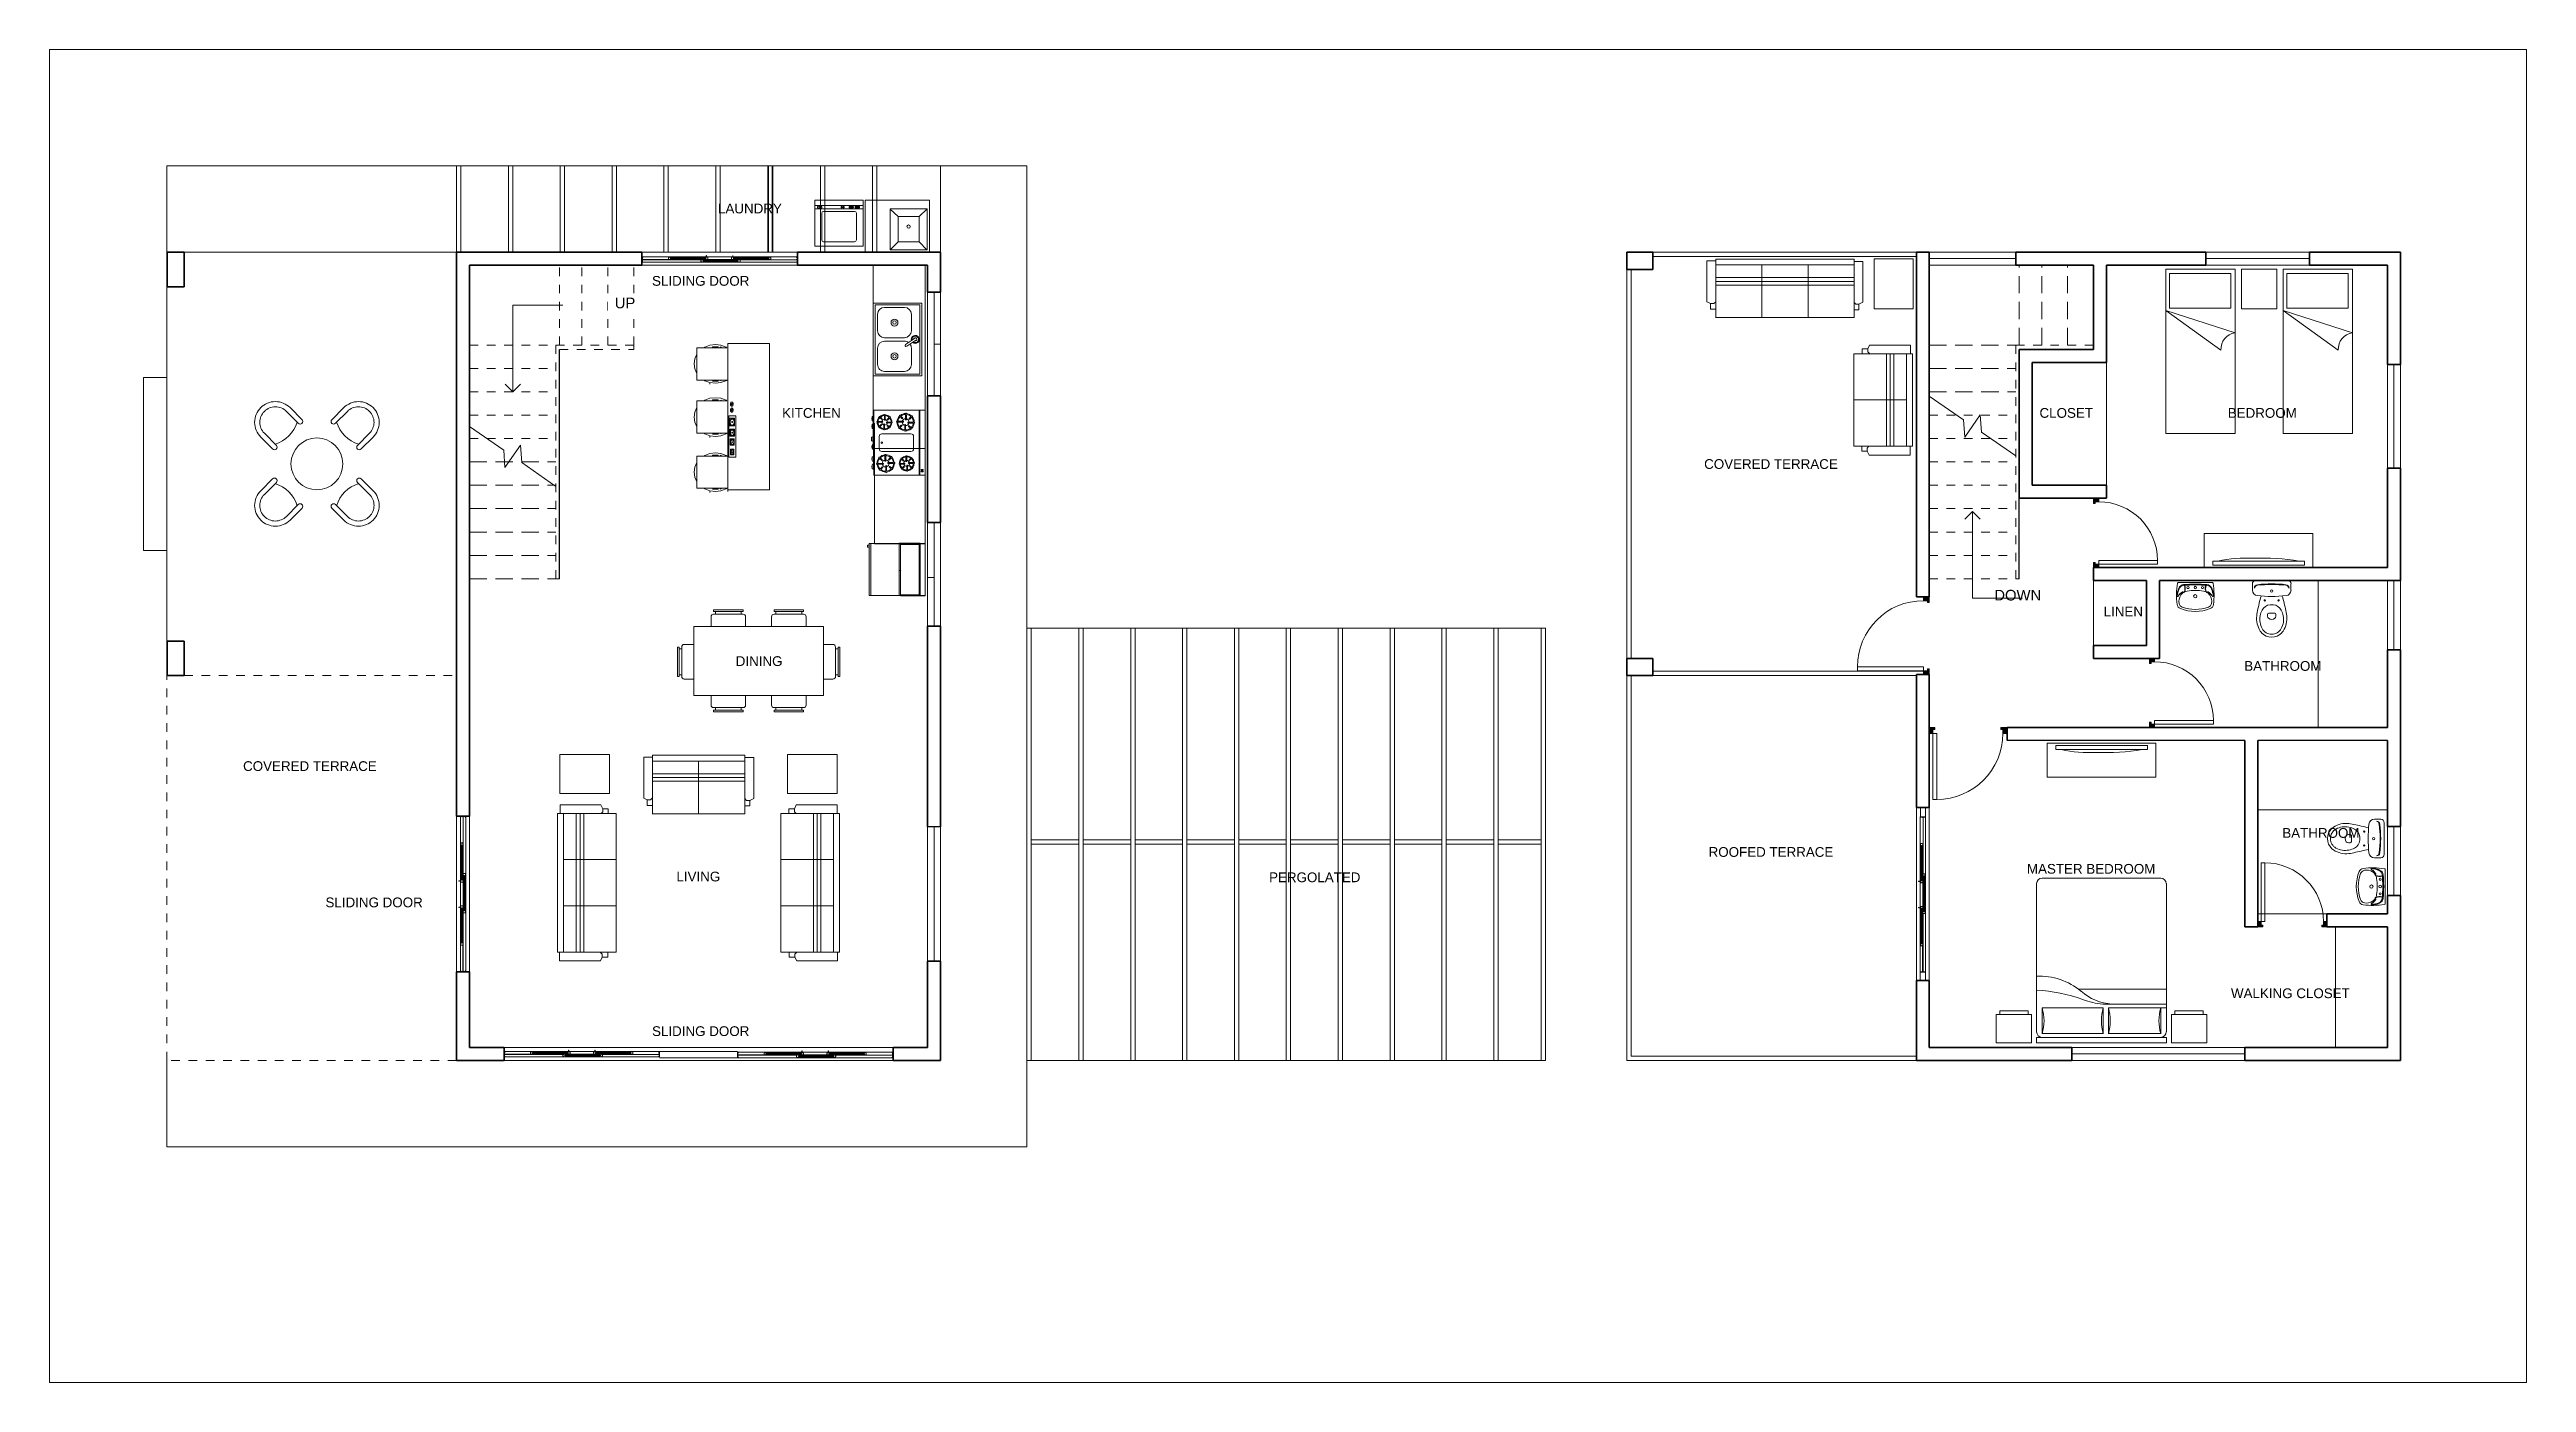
# Model space of a CAD drawing. Header units: inches. Extents: x 347.6 to 376.3, y -51.1 to -35.7.
import ezdxf
from ezdxf.enums import TextEntityAlignment as Align

# ---------------------------------------------------------------- set-up
doc = ezdxf.new("R2010")
doc.units = ezdxf.units.IN
doc.header["$LTSCALE"] = 0.4
doc.header["$MEASUREMENT"] = 0
for name, pattern in [('DASHED', [0.75, 0.5, -0.25]), ('HIDDEN', [9.525, 6.35, -3.175]), ('Overhead', [0.003969, 0.002381, -0.001587])]:
    doc.linetypes.add(name, pattern=pattern)
doc.layers.get('0').update_dxf_attribs({"lineweight": 13})
for name, color, linetype, lineweight in [('10-MUEBLES', 4, 'Continuous', 0), ('A-FLORHRM', 1, 'Continuous', 9), ('A-FLORSTM', 2, 'Continuous', 9), ('A-SECTMBM', 5, 'Overhead', 9), ('A-WALL', 7, 'Continuous', 35), ('casa', 4, 'Continuous', 5), ('CASCO', 86, 'Continuous', 5), ('DIM', 6, 'Continuous', 5), ('EQUIPOS COCINA', 252, 'Continuous', 13), ('EQUIPOS COCINAS', 253, 'Continuous', 5), ('inne_gulv', 252, 'Continuous', 15), ('LINEA 7', 149, 'Continuous', 5), ('MESETA', 33, 'Continuous', 5), ('MOBILIARIO', 4, 'Continuous', 9), ('muro', 2, 'Continuous', 30), ('PUERYVENTA', 34, 'Continuous', 5), ('TEXTURA', 7, 'Continuous', 9)]:
    doc.layers.add(name, color=color, linetype=linetype, lineweight=lineweight)
doc.styles.add('Arial', font='arial.ttf')
doc.styles.add('COTA50', font='swissci.ttf', dxfattribs={"height": 0.09})

msp = doc.modelspace()

# ---------------------------------------------------------------- texts
at = {"layer": 'CASCO', "style": 'COTA50', "width": 1.2}
for s, p in [('LAUNDRY', (355.724, -37.501, 0.098)), ('SLIDING DOOR', (355.154, -38.337, 0.098)), ('KITCHEN', (356.435, -39.864, 0.623)), ('CLOSET', (370.952, -39.864, 0.623)), ('BEDROOM', (373.22, -39.864, 0.623)), ('COVERED TERRACE', (367.536, -40.455, 0.623)), ('LINEN', (371.612, -42.161, 0.623)), ('DINING', (355.83, -42.734, 0.098)), ('BATHROOM', (373.458, -42.79, 0.623)), ('COVERED TERRACE', (350.633, -43.948, 0.623)), ('BATHROOM', (373.898, -44.721, 0.623)), ('ROOFED TERRACE', (367.536, -44.941, 0.623)), ('LIVING', (355.127, -45.225, 0.098)), ('PERGOLATED', (362.258, -45.234, 0.098)), ('MASTER BEDROOM', (371.24, -45.136, 0.623)), ('SLIDING DOOR', (351.376, -45.524, 0.098)), ('WALKING CLOSET', (373.545, -46.575, 0.623)), ('SLIDING DOOR', (355.154, -47.013, 0.098))]:
    msp.add_text(s, height=0.1125, dxfattribs=at).set_placement(p, align=Align.MIDDLE)

# ---------------------------------------------------------------- blocks, each defined once
blk = doc.blocks.new('gazebo multifuncional plantas_dwg_2SAINVI1-127586-Level 1')
at = {"lineweight": 9}
for p, q in [((0, -0.183), (0, 0.183)), ((0.04, 0.222), (0.112, 0.222)), ((0.413, 0.048), (0.393, 0.048)), ((0.04, -0.222), (0.112, -0.222)), ((0.413, -0.048), (0.393, -0.048))]:
    blk.add_line(p, q, dxfattribs=at)
for centre, radius in [((0.122, 0), 0.0135), ((0.122, 0), 0.0135), ((0.23, 0.08), 0.0075), ((0.23, -0.08), 0.0075)]:
    blk.add_circle(centre, radius, dxfattribs=at)
for centre, radius, start, end in [((0.04, 0.183), 0.04, 90, 180), ((1.54, 0), 1.5, 173.7281, 186.2719), ((1.54, 0), 1.493, 173.6755, 186.3306), ((0.089, 0.16), 0.04, 90, 173.7281), ((0.096, 0.16), 0.04, 100.2428, 173.7859), ((0.112, 0.159), 0.064, 6.7931, 90), ((-1.219, 0), 1.404, 353.2069, 6.7931), ((0.85, -2.286), 2.5, 101.5744, 105.544), ((0.46, 0), 0.18, 173.7581, 186.2419), ((0.396, 0.007), 0.116, 117.4027, 173.7581), ((0.458, -0.112), 0.25, 101.6195, 117.4027), ((0.476, -0.423), 0.6, 94.3794, 102.2907), ((0.676, 0), 0.3, 173.3508, 186.6492), ((0.393, 0.033), 0.015, 90, 173.3508), ((0.451, -0.079), 0.216, 60.8839, 101.6195), ((0.413, 0.018), 0.03, 36.8699, 90), ((0.44, -0.085), 0.26, 51.2869, 92.3028), ((0.389, 0), 0.06, 323.1301, 36.8699), ((0.495, 0), 0.126, 299.1161, 60.8839), ((0.495, 0), 0.16, 312.4362, 47.5638), ((0.04, -0.183), 0.04, 180, 270), ((0.089, -0.16), 0.04, 186.2719, 270), ((0.096, -0.16), 0.04, 186.2141, 259.7572), ((0.112, -0.159), 0.064, 270, 353.2069), ((0.85, 2.286), 2.5, 254.456, 258.4256), ((0.396, -0.007), 0.116, 186.2419, 242.5973), ((0.458, 0.112), 0.25, 242.5973, 258.3805), ((0.476, 0.423), 0.6, 257.7093, 265.6206), ((0.393, -0.033), 0.015, 186.6492, 270), ((0.451, 0.079), 0.216, 258.3805, 299.1161), ((0.413, -0.018), 0.03, 270, 323.1301), ((0.44, 0.085), 0.26, 267.6972, 308.7131)]:
    blk.add_arc(centre, radius, start, end, dxfattribs=at)
blk = doc.blocks.new('gazebo multifuncional plantas_dwg_2SALAVI2-127588-Level 1')
at = {"lineweight": 9}
blk.add_line((0.237, 0), (-0.237, 0), dxfattribs=at)
for centre in [(-0.1, -0.07), (0.1, -0.07)]:
    blk.add_circle(centre, 0.0152, dxfattribs=at)
for centre, radius, start, end in [((-0.237, -0.01), 0.01, 90, 170.5426), ((0.237, -0.01), 0.01, 9.4574, 90), ((0.738, -0.172), 0.998, 170.5426, 187.5672), ((0.157, -0.243), 0.419, 156.9277, 171.6269), ((-0.181, -0.295), 0.0712, 187.5672, 248.5292), ((0.157, -0.243), 0.411, 157.8311, 172.0169), ((-0.243, -0.186), 0.007, 172.0169, 330.7015), ((-0.105, -0.264), 0.152, 118.5852, 150.7015), ((-0.133, -0.259), 0.125, 102.8055, 145.9006), ((-0.153, -0.11), 0.0819, 95.92, 156.9277), ((-0.078, -0.259), 0.15, 145.6818, 191.3292), ((-0.157, -0.275), 0.0697, 191.3292, 250.3622), ((-0.155, -0.115), 0.0743, 96.0045, 157.8311), ((-0.092, -0.25), 0.133, 121.788, 145.6818), ((0, 0.165), 0.537, 250.3622, 289.6378), ((-0.174, -0.138), 0.00802, 36.8339, 118.5852), ((-0.159, -0.127), 0.0104, 216.8339, 335.8014), ((0, -1.588), 1.555, 83.9955, 96.0045), ((0, -1.588), 1.567, 84.08, 95.92), ((-0.152, -0.13), 0.00124, 155.7834, 0), ((-0.153, -0.045), 0.005, 16.7528, 95.6527), ((-0.265, -0.079), 0.122, 335.7834, 16.7528), ((-0.148, -0.045), 0.005, 16.3376, 95.4846), ((-0.265, -0.079), 0.127, 335.8014, 16.3376), ((-0.092, -0.25), 0.133, 98.6798, 115.0039), ((0, -0.854), 0.744, 81.3202, 98.6798), ((0, -0.19), 0.023, 90, 270), ((0, -0.07), 0.0175, 90, 270), ((0, -0.07), 0.0175, 270, 90), ((0, -0.19), 0.023, 270, 90), ((0.092, -0.25), 0.133, 64.9961, 81.3202), ((0.265, -0.079), 0.127, 163.6624, 204.1986), ((0.148, -0.045), 0.005, 84.5154, 163.6624), ((0.265, -0.079), 0.122, 163.2472, 204.2166), ((0.153, -0.045), 0.005, 84.3473, 163.2472), ((0.159, -0.127), 0.0104, 204.1986, 323.1661), ((0.152, -0.13), 0.00124, 180, 24.2166), ((0.133, -0.259), 0.125, 34.0994, 77.1945), ((0.153, -0.11), 0.0819, 23.0723, 84.08), ((0.092, -0.25), 0.133, 34.3182, 58.212), ((0.155, -0.115), 0.0743, 22.1689, 83.9955), ((0.174, -0.138), 0.00802, 61.4148, 143.1661), ((0.105, -0.264), 0.152, 29.2985, 61.4148), ((0.157, -0.275), 0.0697, 289.6378, 348.6708), ((0.078, -0.259), 0.15, 348.6708, 34.3182), ((0.181, -0.295), 0.0712, 291.4708, 352.4328), ((-0.157, -0.243), 0.411, 7.9831, 22.1689), ((-0.157, -0.243), 0.419, 8.3731, 23.0723), ((0.243, -0.186), 0.007, 209.2985, 7.9831), ((-0.738, -0.172), 0.998, 352.4328, 9.4574), ((0, 0.165), 0.565, 248.5292, 291.4708)]:
    blk.add_arc(centre, radius, start, end, dxfattribs=at)
blk = doc.blocks.new('PUERTA')
at = {"layer": 'TEXTURA', "ltscale": 0.3}
h = blk.add_hatch(dxfattribs=at)
h.set_pattern_fill('ANSI31', color=256, scale=0.1, style=0)
h.set_pattern_definition([(315, (-170.025657, 504.958743), (-0.00883883476, -0.00883883476), [])])
h.paths.add_polyline_path([(0, 0), (0.05, 0), (0.075, 0), (0.075, 0.025), (0.05, 0.025), (0.05, 0.075), (0, 0.075)])
h.paths.add_polyline_path([(0.925, 0), (1, 0), (1, 0.075), (0.95, 0.075), (0.95, 0.025), (0.925, 0.025)])
for p, q in [((0.05, 0.075), (0.05, 0.925)), ((0.1, 0.925), (0.05, 0.925)), ((0.1, 0.075), (0.1, 0.925)), ((0, 0.075), (0.05, 0.075)), ((0, 0), (0.05, 0)), ((0.1, 0.075), (0.05, 0.075)), ((1, 0.075), (0.95, 0.075))]:
    blk.add_line(p, q)
at = {"ltscale": 0.3}
for p, q in [((0, 0.075), (0, 0)), ((0.05, 0.025), (0.05, 0.125)), ((0.075, 0.025), (0.05, 0.025)), ((0.075, 0), (0.05, 0)), ((0.075, 0.025), (0.075, 0)), ((0.95, 0.025), (0.925, 0.025)), ((0.925, 0.025), (0.925, 0)), ((0.95, 0.075), (0.95, 0.025)), ((1, 0.075), (1, 0)), ((0.925, 0), (1, 0))]:
    blk.add_line(p, q, dxfattribs=at)
at = {"layer": 'TEXTURA'}
blk.add_arc((0.1, 0.075), 0.85, 0, 90, dxfattribs=at)
blk = doc.blocks.new('estufas')
at = {"layer": '10-MUEBLES'}
for p, q in [((140.604, -29.608), (140.604, -30.202)), ((140.604, -29.608), (141.354, -29.608)), ((140.604, -30.208), (140.604, -29.608)), ((140.604, -29.668), (141.354, -29.668)), ((140.604, -29.678), (141.354, -29.678)), ((140.678, -29.756), (140.678, -29.757)), ((140.678, -29.771), (140.699, -29.792)), ((140.686, -29.764), (140.706, -29.785)), ((140.742, -29.744), (140.742, -29.804)), ((140.752, -29.745), (140.752, -29.804)), ((140.784, -29.792), (140.805, -29.771)), ((140.791, -29.799), (140.812, -29.778)), ((140.819, -29.771), (140.819, -29.771)), ((140.877, -29.772), (140.877, -30.11)), ((141.051, -29.742), (140.907, -29.742)), ((141.081, -30.11), (141.081, -29.772)), ((141.153, -29.767), (141.153, -29.767)), ((141.159, -29.774), (141.177, -29.791)), ((141.165, -29.767), (141.183, -29.785)), ((141.21, -29.796), (141.21, -29.745)), ((141.219, -29.796), (141.219, -29.745)), ((141.249, -29.779), (141.266, -29.761)), ((141.255, -29.785), (141.273, -29.767)), ((141.272, -29.755), (141.273, -29.755)), ((141.354, -30.202), (141.354, -29.608)), ((140.652, -29.824), (140.712, -29.824)), ((140.652, -29.834), (140.712, -29.834)), ((140.664, -29.898), (140.664, -29.898)), ((140.665, -30.078), (140.716, -30.078)), ((140.666, -30.069), (140.716, -30.069)), ((140.671, -29.89), (140.692, -29.87)), ((140.678, -29.898), (140.699, -29.877)), ((140.688, -30.012), (140.688, -30.012)), ((140.688, -30.024), (140.706, -30.042)), ((140.694, -30.018), (140.712, -30.036)), ((140.732, -29.864), (140.732, -29.924)), ((140.742, -29.864), (140.742, -29.924)), ((140.742, -30.001), (140.742, -30.052)), ((140.75, -30.002), (140.75, -30.052)), ((140.767, -30.078), (140.818, -30.078)), ((140.767, -30.086), (140.818, -30.086)), ((140.772, -29.834), (140.832, -29.834)), ((140.772, -29.844), (140.831, -29.844)), ((140.777, -29.884), (140.798, -29.905)), ((140.778, -30.042), (140.796, -30.024)), ((140.784, -29.877), (140.805, -29.898)), ((140.784, -30.048), (140.801, -30.03)), ((140.805, -29.912), (140.805, -29.912)), ((140.807, -30.024), (140.808, -30.024)), ((141.129, -30.065), (141.189, -30.065)), ((141.129, -30.075), (141.189, -30.075)), ((141.141, -30.001), (141.141, -30.001)), ((141.142, -29.821), (141.193, -29.821)), ((141.143, -29.83), (141.193, -29.83)), ((141.148, -30.009), (141.169, -30.029)), ((141.155, -30.001), (141.176, -30.022)), ((141.165, -29.875), (141.183, -29.857)), ((141.165, -29.887), (141.165, -29.887)), ((141.171, -29.881), (141.189, -29.863)), ((141.209, -30.035), (141.209, -29.975)), ((141.219, -29.898), (141.219, -29.847)), ((141.219, -30.035), (141.219, -29.975)), ((141.227, -29.897), (141.227, -29.847)), ((141.244, -29.813), (141.295, -29.813)), ((141.244, -29.821), (141.295, -29.821)), ((141.249, -30.055), (141.308, -30.055)), ((141.249, -30.065), (141.309, -30.065)), ((141.254, -30.015), (141.275, -29.994)), ((141.255, -29.857), (141.273, -29.875)), ((141.261, -29.851), (141.278, -29.869)), ((141.261, -30.022), (141.282, -30.001)), ((141.282, -29.987), (141.282, -29.987)), ((141.285, -29.875), (141.285, -29.875)), ((140.604, -30.202), (141.354, -30.202)), ((140.669, -30.202), (140.669, -30.204)), ((141.289, -30.204, 0), (140.669, -30.204, 0)), ((141.289, -30.204, 0), (140.669, -30.204, 0)), ((140.672, -30.207), (140.733, -30.207)), ((140.676, -30.132), (140.676, -30.131)), ((140.677, -30.207), (140.677, -30.216)), ((140.677, -30.216), (140.682, -30.221)), ((140.682, -30.125), (140.7, -30.108)), ((140.682, -30.221), (140.723, -30.221)), ((140.682, -30.221), (140.682, -30.223)), ((140.682, -30.223), (140.723, -30.223)), ((140.688, -30.132), (140.706, -30.114)), ((140.696, -30.225), (140.696, -30.223)), ((140.696, -30.225), (140.708, -30.225)), ((140.708, -30.225), (140.708, -30.223)), ((140.723, -30.221), (140.728, -30.216)), ((140.723, -30.221), (140.723, -30.223)), ((140.728, -30.216), (140.728, -30.207)), ((140.733, -30.103), (140.733, -30.154)), ((140.736, -30.204), (140.736, -30.202)), ((140.742, -30.103), (140.742, -30.154)), ((141.354, -30.194), (140.754, -30.194)), ((141.354, -30.194), (140.754, -30.194)), ((140.757, -30.202), (140.757, -30.204)), ((140.76, -30.207), (140.822, -30.207)), ((140.765, -30.207), (140.765, -30.216)), ((140.765, -30.216), (140.77, -30.221)), ((140.77, -30.221), (140.77, -30.223)), ((140.77, -30.221), (140.812, -30.221)), ((140.77, -30.223), (140.812, -30.223)), ((140.772, -30.12), (140.789, -30.137)), ((140.778, -30.114), (140.796, -30.132)), ((140.785, -30.225), (140.785, -30.223)), ((140.785, -30.225), (140.797, -30.225)), ((140.795, -30.144), (140.796, -30.144)), ((140.797, -30.225), (140.797, -30.223)), ((140.812, -30.221), (140.817, -30.216)), ((140.812, -30.221), (140.812, -30.223)), ((140.817, -30.216), (140.817, -30.207)), ((140.825, -30.204), (140.825, -30.202)), ((140.904, -30.204), (140.904, -30.202)), ((140.907, -30.14), (141.051, -30.14)), ((140.968, -30.207), (140.907, -30.207)), ((140.912, -30.216), (140.912, -30.207)), ((140.917, -30.225), (140.912, -30.216)), ((140.958, -30.225), (140.917, -30.225)), ((140.917, -30.225), (140.917, -30.227)), ((140.958, -30.227), (140.917, -30.227)), ((140.932, -30.229), (140.932, -30.227)), ((140.944, -30.229), (140.932, -30.229)), ((140.944, -30.229), (140.944, -30.227)), ((140.963, -30.216), (140.958, -30.225)), ((140.958, -30.225), (140.958, -30.227)), ((140.963, -30.207), (140.963, -30.216)), ((140.971, -30.202), (140.971, -30.204)), ((140.994, -30.204), (140.994, -30.202)), ((141.058, -30.207), (140.997, -30.207)), ((141.002, -30.216), (141.002, -30.207)), ((141.007, -30.221), (141.002, -30.216)), ((141.007, -30.221), (141.007, -30.223)), ((141.048, -30.221), (141.007, -30.221)), ((141.048, -30.223), (141.007, -30.223)), ((141.021, -30.225), (141.021, -30.223)), ((141.033, -30.225), (141.021, -30.225)), ((141.033, -30.225), (141.033, -30.223)), ((141.053, -30.216), (141.048, -30.221)), ((141.048, -30.221), (141.048, -30.223)), ((141.053, -30.207), (141.053, -30.216)), ((141.061, -30.202), (141.061, -30.204)), ((141.133, -30.204), (141.133, -30.202)), ((141.197, -30.207), (141.136, -30.207)), ((141.141, -30.216), (141.141, -30.207)), ((141.146, -30.221), (141.141, -30.216)), ((141.146, -30.221), (141.146, -30.223)), ((141.187, -30.221), (141.146, -30.221)), ((141.187, -30.223), (141.146, -30.223)), ((141.155, -30.128), (141.176, -30.107)), ((141.155, -30.142), (141.155, -30.142)), ((141.161, -30.225), (141.161, -30.223)), ((141.173, -30.225), (141.161, -30.225)), ((141.163, -30.135), (141.183, -30.114)), ((141.173, -30.225), (141.173, -30.223)), ((141.192, -30.216), (141.187, -30.221)), ((141.187, -30.221), (141.187, -30.223)), ((141.192, -30.207), (141.192, -30.216)), ((141.2, -30.202), (141.2, -30.204)), ((141.219, -30.155), (141.219, -30.095)), ((141.221, -30.204), (141.221, -30.202)), ((141.286, -30.207), (141.224, -30.207)), ((141.229, -30.154), (141.229, -30.095)), ((141.229, -30.216), (141.229, -30.207)), ((141.234, -30.221), (141.229, -30.216)), ((141.234, -30.221), (141.234, -30.223)), ((141.276, -30.221), (141.234, -30.221)), ((141.276, -30.223), (141.234, -30.223)), ((141.249, -30.225), (141.249, -30.223)), ((141.261, -30.225), (141.249, -30.225)), ((141.261, -30.107), (141.282, -30.128)), ((141.261, -30.225), (141.261, -30.223)), ((141.268, -30.1), (141.289, -30.121)), ((141.281, -30.216), (141.276, -30.221)), ((141.276, -30.221), (141.276, -30.223)), ((141.281, -30.207), (141.281, -30.216)), ((141.289, -30.202), (141.289, -30.204)), ((141.296, -30.128), (141.296, -30.128))]:
    blk.add_line(p, q, dxfattribs=at)
at = {"layer": '10-MUEBLES', "elevation": 0}
for points in [[(141.288, -29.63), (141.288, -29.656), (141.298, -29.656), (141.298, -29.63)], [(141.307, -29.63), (141.307, -29.656), (141.317, -29.656), (141.317, -29.63)]]:
    blk.add_lwpolyline(points, close=True, dxfattribs=at)
at = {"layer": '10-MUEBLES'}
blk.add_circle((140.979, -30.109, 0), 0.009, dxfattribs=at)
for centre, radius, start, end in [((140.742, -29.834, 0), 0.1, 135, 174.2752), ((140.742, -29.834, 0), 0.09, 135, 173.6206), ((140.675, -29.76, 0), 0.005, 45, 225), ((140.742, -29.834, 0), 0.1, 90, 129.2608), ((140.742, -29.834, 0), 0.09, 90, 128.6206), ((140.703, -29.788, 0), 0.005, 225, 45), ((140.742, -29.834, 0), 0.04, 90, 165.5225), ((140.747, -29.734, 0), 0.005, 354.2752, 180), ((140.742, -29.834, 0), 0.1, 45, 84.2752), ((140.742, -29.834, 0), 0.09, 45, 83.6206), ((140.742, -29.834, 0), 0.04, 0, 75.5225), ((140.788, -29.795, 0), 0.005, 135, 315), ((140.816, -29.767, 0), 0.005, 315, 135), ((140.742, -29.834, 0), 0.09, 0, 38.6206), ((140.742, -29.834, 0), 0.1, 0, 39.2608), ((140.907, -29.772, 0), 0.03, 90, 180), ((141.051, -29.772, 0), 0.03, 0, 90), ((141.219, -29.821, 0), 0.085, 140.7392, 180), ((141.219, -29.821, 0), 0.0765, 141.3794, 180), ((141.156, -29.764, 0), 0.00425, 45, 225), ((141.219, -29.821, 0), 0.085, 95.7248, 135), ((141.219, -29.821, 0), 0.0765, 96.3794, 135), ((141.18, -29.788, 0), 0.00425, 225, 45), ((141.219, -29.821, 0), 0.034, 104.4775, 180), ((141.214, -29.736, 0), 0.00425, 0, 185.7248), ((141.214, -29.796, 0), 0.00425, 180, 0), ((141.219, -29.821, 0), 0.085, 50.7392, 90), ((141.219, -29.821, 0), 0.0765, 51.3794, 90), ((141.219, -29.821, 0), 0.034, 14.4775, 90), ((141.252, -29.782, 0), 0.00425, 135, 315), ((141.276, -29.758, 0), 0.00425, 315, 135), ((141.219, -29.821, 0), 0.0765, 6.3794, 45), ((141.219, -29.821, 0), 0.085, 5.7248, 45), ((140.642, -29.829, 0), 0.005, 84.2752, 270), ((140.742, -29.834, 0), 0.1, 180, 219.2608), ((140.742, -29.834, 0), 0.09, 180, 218.6206), ((140.657, -30.073, 0), 0.00425, 84.2752, 270), ((140.742, -30.078, 0), 0.085, 135, 174.2752), ((140.742, -30.078, 0), 0.085, 180, 219.2608), ((140.667, -29.901, 0), 0.005, 135, 315), ((140.742, -30.078, 0), 0.0765, 180, 218.6206), ((140.742, -30.078, 0), 0.0765, 135, 173.6206), ((140.742, -29.834, 0), 0.1, 225, 264.2752), ((140.742, -29.834, 0), 0.09, 225, 263.6206), ((140.685, -30.015, 0), 0.00425, 45, 225), ((140.742, -30.078, 0), 0.085, 90, 129.2608), ((140.696, -29.873, 0), 0.005, 315, 135), ((140.742, -30.078, 0), 0.0765, 90, 128.6206), ((140.742, -29.834, 0), 0.04, 180, 255.5225), ((140.709, -30.039, 0), 0.00425, 225, 45), ((140.742, -30.078, 0), 0.034, 180, 255.5225), ((140.742, -30.078, 0), 0.034, 90, 165.5225), ((140.712, -29.829, 0), 0.005, 270, 90), ((140.716, -30.073, 0), 0.00425, 270, 90), ((140.737, -29.864, 0), 0.005, 0, 180), ((140.737, -29.934, 0), 0.005, 174.2752, 0), ((140.747, -29.804, 0), 0.005, 180, 0), ((140.742, -29.834, 0), 0.04, 270, 345.5225), ((140.742, -29.834, 0), 0.09, 270, 308.6206), ((140.742, -29.834, 0), 0.1, 270, 309.2608), ((140.746, -29.993, 0), 0.00425, 354.2752, 180), ((140.746, -30.052, 0), 0.00425, 180, 0), ((140.742, -30.078, 0), 0.034, 270, 345.5225), ((140.742, -30.078, 0), 0.085, 45, 84.2752), ((140.742, -30.078, 0), 0.0765, 45, 83.6206), ((140.742, -30.078, 0), 0.034, 0, 75.5225), ((140.767, -30.082, 0), 0.00425, 90, 270), ((140.772, -29.839, 0), 0.005, 90, 270), ((140.781, -29.88, 0), 0.005, 45, 225), ((140.781, -30.045, 0), 0.00425, 135, 315), ((140.742, -30.078, 0), 0.0765, 315, 353.6206), ((140.742, -30.078, 0), 0.0765, 0, 38.6206), ((140.805, -30.021, 0), 0.00425, 315, 135), ((140.742, -30.078, 0), 0.085, 315, 354.2752), ((140.742, -29.834, 0), 0.09, 315, 353.6206), ((140.809, -29.908, 0), 0.005, 225, 45), ((140.742, -30.078, 0), 0.085, 0, 39.2608), ((140.742, -29.834, 0), 0.1, 315, 354.2752), ((140.827, -30.082, 0), 0.00425, 264.2752, 90), ((140.842, -29.839, 0), 0.005, 264.2752, 90), ((141.119, -30.07, 0), 0.005, 90, 275.7248), ((141.219, -30.065, 0), 0.1, 140.7392, 180), ((141.219, -30.065, 0), 0.1, 185.7248, 225), ((141.134, -29.826, 0), 0.00425, 90, 275.7248), ((141.219, -30.065, 0), 0.09, 141.3794, 180), ((141.219, -30.065, 0), 0.09, 186.3794, 225), ((141.219, -29.821, 0), 0.085, 185.7248, 225), ((141.144, -29.998, 0), 0.005, 45, 225), ((141.219, -29.821, 0), 0.0765, 186.3794, 225), ((141.219, -30.065, 0), 0.1, 95.7248, 135), ((141.219, -30.065, 0), 0.09, 96.3794, 135), ((141.162, -29.884, 0), 0.00425, 135, 315), ((141.219, -29.821, 0), 0.085, 230.7392, 270), ((141.173, -30.026, 0), 0.005, 225, 45), ((141.219, -29.821, 0), 0.0765, 231.3794, 270), ((141.219, -30.065, 0), 0.04, 104.4775, 180), ((141.219, -30.065, 0), 0.04, 194.4775, 270), ((141.186, -29.86, 0), 0.00425, 315, 135), ((141.219, -29.821, 0), 0.034, 194.4775, 270), ((141.189, -30.07, 0), 0.005, 270, 90), ((141.193, -29.826, 0), 0.00425, 270, 90), ((141.214, -29.965, 0), 0.005, 0, 185.7248), ((141.214, -30.035, 0), 0.005, 180, 0), ((141.223, -29.847, 0), 0.00425, 0, 180), ((141.223, -29.906, 0), 0.00425, 180, 5.7248), ((141.219, -30.065, 0), 0.1, 50.7392, 90), ((141.219, -30.065, 0), 0.09, 51.3794, 90), ((141.219, -30.065, 0), 0.04, 14.4775, 90), ((141.219, -29.821, 0), 0.034, 284.4775, 0), ((141.219, -29.821, 0), 0.0765, 276.3794, 315), ((141.219, -29.821, 0), 0.085, 275.7248, 315), ((141.219, -30.065, 0), 0.04, 284.4775, 0), ((141.244, -29.817, 0), 0.00425, 90, 270), ((141.249, -30.06, 0), 0.005, 90, 270), ((141.258, -30.019, 0), 0.005, 135, 315), ((141.258, -29.854, 0), 0.00425, 45, 225), ((141.219, -29.821, 0), 0.0765, 321.3794, 0), ((141.282, -29.878, 0), 0.00425, 225, 45), ((141.286, -29.99, 0), 0.005, 315, 135), ((141.219, -30.065, 0), 0.09, 6.3794, 45), ((141.219, -29.821, 0), 0.085, 320.7392, 0), ((141.219, -30.065, 0), 0.1, 5.7248, 45), ((141.219, -30.065, 0), 0.09, 321.3794, 0), ((141.219, -30.065, 0), 0.1, 320.7392, 0), ((141.304, -29.817, 0), 0.00425, 270, 95.7248), ((141.319, -30.06, 0), 0.005, 270, 95.7248), ((140.672, -30.204, 0), 0.003, 180, 270), ((140.679, -30.135, 0), 0.00425, 135, 315), ((140.742, -30.078, 0), 0.085, 225, 264.2752), ((140.742, -30.078, 0), 0.0765, 225, 263.6206), ((140.703, -30.111, 0), 0.00425, 315, 135), ((140.737, -30.103, 0), 0.00425, 0, 180), ((140.737, -30.163, 0), 0.00425, 174.2752, 0), ((140.733, -30.204, 0), 0.003, 270, 0), ((140.742, -30.078, 0), 0.0765, 270, 308.6206), ((140.742, -30.078, 0), 0.085, 270, 309.2608), ((140.76, -30.204, 0), 0.003, 180, 270), ((140.775, -30.117, 0), 0.00425, 45, 225), ((140.799, -30.141, 0), 0.00425, 225, 45), ((140.822, -30.204, 0), 0.003, 270, 0), ((140.907, -30.11, 0), 0.03, 180, 270), ((140.907, -30.204, 0), 0.003, 180, 270), ((140.968, -30.204, 0), 0.003, 270, 0), ((140.997, -30.204, 0), 0.003, 180, 270), ((141.051, -30.11, 0), 0.03, 270, 0), ((141.058, -30.204, 0), 0.003, 270, 0), ((141.136, -30.204, 0), 0.003, 180, 270), ((141.152, -30.139, 0), 0.005, 135, 315), ((141.219, -30.065, 0), 0.1, 230.7392, 270), ((141.219, -30.065, 0), 0.09, 231.3794, 270), ((141.18, -30.111, 0), 0.005, 315, 135), ((141.197, -30.204, 0), 0.003, 270, 0), ((141.224, -30.095, 0), 0.005, 0, 180), ((141.224, -30.165, 0), 0.005, 180, 5.7248), ((141.224, -30.204, 0), 0.003, 180, 270), ((141.219, -30.065, 0), 0.09, 276.3794, 315), ((141.219, -30.065, 0), 0.1, 275.7248, 315), ((141.265, -30.104, 0), 0.005, 45, 225), ((141.286, -30.204, 0), 0.003, 270, 0), ((141.293, -30.132, 0), 0.005, 225, 45)]:
    blk.add_arc(centre, radius, start, end, dxfattribs=at)
blk = doc.blocks.new('nev')
at = {"layer": 'MOBILIARIO'}
for p, q in [((-58.469, 218.089), (-58.469, 218.057)), ((-58.469, 218.089), (-58.443, 218.089)), ((-58.443, 218.113), (-58.418, 218.113)), ((-58.443, 218.113), (-58.443, 218.089)), ((-58.443, 218.089), (-58.443, 218.057)), ((-58.418, 218.113), (-57.986, 218.113)), ((-58.418, 217.318), (-58.418, 218.113)), ((-57.986, 218.12), (-57.967, 218.12)), ((-57.986, 218.12), (-57.986, 218.113)), ((-57.986, 218.113), (-57.986, 217.704)), ((-57.662, 218.12), (-57.967, 218.12)), ((-57.967, 218.12), (-57.967, 218.101)), ((-57.678, 218.101), (-57.967, 218.101)), ((-57.967, 218.101), (-57.967, 217.704)), ((-57.678, 217.331), (-57.678, 218.101)), ((-57.678, 218.101), (-57.662, 218.101)), ((-57.662, 218.12), (-57.662, 218.113)), ((-57.586, 218.113), (-57.662, 218.113)), ((-57.662, 218.113), (-57.662, 218.101)), ((-57.662, 218.101), (-57.662, 217.318)), ((-57.586, 217.318), (-57.586, 218.113)), ((-58.469, 218.057), (-58.443, 218.057)), ((-58.443, 218.057), (-58.443, 217.318)), ((-57.986, 217.704), (-57.967, 217.704)), ((-57.986, 217.704), (-57.986, 217.318)), ((-57.967, 217.704), (-57.967, 217.318)), ((-58.443, 217.318), (-58.418, 217.318)), ((-57.967, 217.318), (-58.418, 217.318)), ((-57.986, 217.318), (-57.967, 217.318)), ((-57.967, 217.331), (-57.678, 217.331)), ((-57.967, 217.331), (-57.967, 217.318)), ((-57.967, 217.318), (-57.967, 217.312)), ((-57.967, 217.318), (-57.967, 217.318)), ((-57.678, 217.331), (-57.662, 217.331)), ((-57.662, 217.331), (-57.662, 217.318)), ((-57.662, 217.318), (-57.586, 217.318)), ((-57.662, 217.318), (-57.662, 217.312)), ((-57.586, 217.312), (-57.586, 217.318)), ((-57.891, 217.312), (-57.967, 217.312)), ((-57.891, 217.312), (-57.662, 217.312)), ((-57.662, 217.312), (-57.586, 217.312))]:
    blk.add_line(p, q, dxfattribs=at)
blk = doc.blocks.new('WK-LAVAD')
at = {"layer": 'EQUIPOS COCINA'}
for p, q in [((-0.29, 0.305), (0.27, 0.305)), ((-0.29, 0.305), (-0.29, -0.225)), ((0.27, 0.305), (0.27, -0.225)), ((-0.29, 0.245), (0.27, 0.245)), ((-0.29, 0.205), (0.27, 0.205)), ((-0.21, 0.155), (-0.21, -0.155)), ((-0.19, 0.175), (0.17, 0.175)), ((0.19, 0.155), (0.19, -0.155)), ((-0.29, -0.225), (0.27, -0.225)), ((-0.19, -0.175), (0.17, -0.175))]:
    blk.add_line(p, q, dxfattribs=at)
for points in [[(-0.247, 0.225, 0.163601), (-0.245, 0.221, 0.105911), (-0.24, 0.216, 0.069485), (-0.232, 0.213, 0.055701), (-0.222, 0.212, 0.055701), (-0.212, 0.213, 0.069485), (-0.204, 0.216, 0.105911), (-0.198, 0.221, 0.163601), (-0.197, 0.225, 0.163601), (-0.198, 0.23, 0.105911), (-0.204, 0.235, 0.069485), (-0.212, 0.238, 0.055701), (-0.222, 0.239, 0.055701), (-0.232, 0.238, 0.069485), (-0.24, 0.235, 0.105911), (-0.245, 0.23, 0.163601)], [(-0.176, 0.225, 0.163601), (-0.174, 0.221, 0.105911), (-0.169, 0.216, 0.069485), (-0.161, 0.213, 0.055701), (-0.151, 0.212, 0.055701), (-0.141, 0.213, 0.069485), (-0.133, 0.216, 0.105911), (-0.127, 0.221, 0.163601), (-0.126, 0.225, 0.163601), (-0.127, 0.23, 0.105911), (-0.133, 0.235, 0.069485), (-0.141, 0.238, 0.055701), (-0.151, 0.239, 0.055701), (-0.161, 0.238, 0.069485), (-0.169, 0.235, 0.105911), (-0.174, 0.23, 0.163601)], [(0.189, 0.225, 0.163601), (0.191, 0.221, 0.105911), (0.197, 0.216, 0.069485), (0.204, 0.213, 0.055701), (0.214, 0.212, 0.055701), (0.224, 0.213, 0.069485), (0.232, 0.216, 0.105911), (0.238, 0.221, 0.163601), (0.239, 0.225, 0.163601), (0.238, 0.23, 0.105911), (0.232, 0.235, 0.069485), (0.224, 0.238, 0.055701), (0.214, 0.239, 0.055701), (0.204, 0.238, 0.069485), (0.197, 0.235, 0.105911), (0.191, 0.23, 0.163601)]]:
    blk.add_lwpolyline(points, format="xyb", close=True, dxfattribs=at)
for points in [[(-0.234, 0.227), (-0.234, 0.223), (-0.208, 0.223), (-0.208, 0.227)], [(-0.163, 0.227), (-0.163, 0.223), (-0.137, 0.223), (-0.137, 0.227)], [(-0.068, 0.231), (-0.068, 0.215), (-0.057, 0.215), (-0.057, 0.231)], [(-0.044, 0.231), (-0.044, 0.215), (-0.033, 0.215), (-0.033, 0.231)], [(0.221, 0.232), (0.217, 0.234), (0.209, 0.219), (0.212, 0.217)]]:
    blk.add_lwpolyline(points, close=True, dxfattribs=at)
for centre, start, end in [((-0.19, 0.155), 90, 180), ((0.17, 0.155), 0, 90), ((-0.19, -0.155), 180, 270), ((0.17, -0.155), 270, 0)]:
    blk.add_arc(centre, 0.02, start, end, dxfattribs=at)
blk = doc.blocks.new('lava')
at = {"layer": 'LINEA 7'}
for p, q in [((-56.349, 223.201, 0), (-56.256, 223.107, 0)), ((-55.877, 223.201, 0), (-55.965, 223.107, 0)), ((-56.349, 222.774, 0), (-56.256, 222.866, 0)), ((-55.965, 222.866, 0), (-55.877, 222.774, 0))]:
    blk.add_line(p, q, dxfattribs=at)
at = {"layer": 'LINEA 7', "elevation": 0}
for points in [[(-56.349, 223.201), (-55.876, 223.201), (-55.876, 222.773), (-56.349, 222.773)], [(-56.256, 223.108), (-55.965, 223.108), (-55.965, 222.866), (-56.256, 222.866)]]:
    blk.add_lwpolyline(points, close=True, dxfattribs=at)
at = {"layer": 'LINEA 7'}
blk.add_circle((-56.08, 222.987, 0), 0.0198, dxfattribs=at)
at = {"layer": 'MESETA'}
for p, q in [((-56.376, 222.744, 0), (-56.376, 223.49, 0)), ((-55.776, 223.49, 0), (-56.376, 223.49, 0)), ((-55.776, 223.49, 0), (-55.776, 222.744, 0)), ((-55.776, 222.744, 0), (-56.376, 222.744, 0))]:
    blk.add_line(p, q, dxfattribs=at)
at = {"layer": 'EQUIPOS COCINAS', "color": 2, "extrusion": (-2.19822e-20, 8.30825e-10, -1), "zscale": -1, "rotation": 89.99999992662883}
blk.add_blockref('WK-LAVAD', (56.08, 223.801, 0), dxfattribs=at)
blk = doc.blocks.new('M-Rec 13 6p')
for points in [[(-0.195, 0.756), (-0.195, 0.866, -0.414238), (-0.165, 0.896), (0.175, 0.896, -0.414145), (0.205, 0.866), (0.205, 0.756)], [(-0.386, -0.544), (-0.496, -0.544, -0.414238), (-0.526, -0.514), (-0.526, -0.174, -0.414145), (-0.496, -0.144), (-0.386, -0.144)], [(0.414, -0.544), (0.524, -0.544, 0.414238), (0.554, -0.514), (0.554, -0.174, 0.414145), (0.524, -0.144), (0.414, -0.144)], [(-0.195, -0.744), (-0.195, -0.854, 0.414238), (-0.165, -0.884), (0.175, -0.884, 0.414145), (0.205, -0.854), (0.205, -0.744)]]:
    blk.add_lwpolyline(points, format="xyb")
for points in [[(-0.145, 0.926), (-0.165, 0.926), (-0.165, 0.946), (0.175, 0.946), (0.175, 0.926), (0.155, 0.926)], [(-0.145, 0.896), (-0.145, 0.926), (0.155, 0.926), (0.155, 0.896)], [(-0.556, -0.494), (-0.556, -0.514), (-0.576, -0.514), (-0.576, -0.174), (-0.556, -0.174), (-0.556, -0.194)], [(-0.526, -0.494), (-0.556, -0.494), (-0.556, -0.194), (-0.526, -0.194)], [(0.554, -0.494), (0.584, -0.494), (0.584, -0.194), (0.554, -0.194)], [(0.584, -0.494), (0.584, -0.514), (0.604, -0.514), (0.604, -0.174), (0.584, -0.174), (0.584, -0.194)], [(-0.145, -0.914), (-0.165, -0.914), (-0.165, -0.934), (0.175, -0.934), (0.175, -0.914), (0.155, -0.914)], [(-0.145, -0.884), (-0.145, -0.914), (0.155, -0.914), (0.155, -0.884)]]:
    blk.add_lwpolyline(points)
blk.add_lwpolyline([(-0.386, -0.744), (-0.386, 0.756), (0.414, 0.756), (0.414, -0.744)], close=True)
at = {"elevation": -0.524}
for points in [[(-0.556, 0.206), (-0.556, 0.186), (-0.576, 0.186), (-0.576, 0.526), (-0.556, 0.526), (-0.556, 0.506)], [(-0.526, 0.206), (-0.556, 0.206), (-0.556, 0.506), (-0.526, 0.506)], [(0.554, 0.206), (0.584, 0.206), (0.584, 0.506), (0.554, 0.506)], [(0.584, 0.206), (0.584, 0.186), (0.604, 0.186), (0.604, 0.526), (0.584, 0.526), (0.584, 0.506)]]:
    blk.add_lwpolyline(points, dxfattribs=at)
for points in [[(-0.386, 0.156), (-0.496, 0.156, -0.414238), (-0.526, 0.186), (-0.526, 0.526, -0.414145), (-0.496, 0.556), (-0.386, 0.556)], [(0.414, 0.156), (0.524, 0.156, 0.414238), (0.554, 0.186), (0.554, 0.526, 0.414145), (0.524, 0.556), (0.414, 0.556)]]:
    blk.add_lwpolyline(points, format="xyb", dxfattribs=at)
blk = doc.blocks.new('bed serv')
blk.add_line((1280.135, 524.916), (1280.135, 524.916))
at = {"layer": 'MOBILIARIO'}
for p, q in [((1280.085, 523.066), (1280.085, 524.966)), ((1280.085, 524.966), (1280.885, 524.966)), ((1280.885, 524.966), (1280.885, 523.066)), ((1280.845, 524.916), (1280.135, 524.916)), ((1280.135, 524.916), (1280.135, 524.516)), ((1280.845, 524.516), (1280.845, 524.916)), ((1280.885, 524.491), (1280.085, 524.232)), ((1280.845, 524.516), (1280.135, 524.516)), ((1280.249, 524.031), (1280.885, 524.491)), ((1280.085, 524.232), (1280.085, 524.232)), ((1280.249, 524.031), (1280.249, 524.031)), ((1280.885, 523.066), (1280.085, 523.066))]:
    blk.add_line(p, q, dxfattribs=at)
blk.add_arc((1280.06, 524.044), 0.189, 355.8727, 82.4747, dxfattribs=at)
blk = doc.blocks.new('HABDS')
at = {"layer": 'MOBILIARIO'}
for p, q in [((221.947, -3.699, 0), (223.319, -3.699, 0)), ((221.882, -5.477, 0), (221.882, -3.763, 0)), ((223.383, -3.763, 0), (223.383, -5.477, 0)), ((222.891, -4.985, 0), (221.882, -4.985, 0)), ((222.617, -5.156, 0), (221.882, -5.156, 0)), ((221.414, -5.277, 0), (221.455, -5.277, 0)), ((221.414, -5.605, 0), (221.414, -5.277, 0)), ((221.414, -5.277, 0), (221.824, -5.277, 0)), ((221.455, -5.277, 0), (221.455, -5.236, 0)), ((221.455, -5.236, 0), (221.783, -5.236, 0)), ((221.783, -5.236, 0), (221.783, -5.277, 0)), ((221.824, -5.277, 0), (221.824, -5.605, 0)), ((222.553, -5.199, 0), (221.882, -5.199, 0)), ((221.947, -5.199, 0), (221.947, -5.498, 0)), ((222.553, -5.498, 0), (222.553, -5.199, 0)), ((223.319, -5.199, 0), (222.613, -5.199, 0)), ((222.613, -5.199, 0), (222.613, -5.498, 0)), ((223.319, -5.498, 0), (223.319, -5.199, 0)), ((223.441, -5.277, 0), (223.441, -5.605, 0)), ((223.851, -5.277, 0), (223.441, -5.277, 0)), ((223.81, -5.236, 0), (223.482, -5.236, 0)), ((223.482, -5.236, 0), (223.482, -5.277, 0)), ((223.81, -5.277, 0), (223.81, -5.236, 0)), ((223.851, -5.277, 0), (223.81, -5.277, 0)), ((223.851, -5.605, 0), (223.851, -5.277, 0)), ((221.824, -5.605, 0), (221.414, -5.605, 0)), ((223.383, -5.541, 0), (221.882, -5.541, 0)), ((221.882, -5.541, 0), (221.882, -5.605, 0)), ((223.383, -5.605, 0), (221.882, -5.605, 0)), ((221.947, -5.498, 0), (222.553, -5.498, 0)), ((222.613, -5.498, 0), (223.319, -5.498, 0)), ((223.383, -5.541, 0), (223.383, -5.605, 0)), ((223.441, -5.605, 0), (223.851, -5.605, 0))]:
    blk.add_line(p, q, dxfattribs=at)
for centre, radius, start, end in [((221.947, -3.763, 0), 0.0642, 90, 180), ((223.319, -3.763, 0), 0.0642, 0, 90), ((223.351, -5.589, 0), 0.756, 87.5673, 129.5461), ((222.477, -4.572, 0), 0.585, 273.1663, 312.0658), ((222.558, -4.377, 0), 0.781, 274.2918, 291.7676), ((223.499, -6.966, 0), 1.974, 93.3665, 109.2534), ((221.433, -5.349, 0), 0.535, 343.7398, 16.2602), ((223.066, -5.349, 0), 0.535, 163.7398, 196.2602), ((222.099, -5.349, 0), 0.535, 343.7398, 16.2602), ((223.832, -5.349, 0), 0.535, 163.7398, 196.2602), ((221.947, -5.477, 0), 0.0642, 180, 270), ((223.319, -5.477, 0), 0.0642, 270, 0)]:
    blk.add_arc(centre, radius, start, end, dxfattribs=at)
blk = doc.blocks.new('cols')
at = {"layer": 'A-WALL'}
for p, q in [((303.643, -41.461), (303.443, -41.461)), ((303.443, -41.461), (303.443, -41.861)), ((303.643, -41.861), (303.643, -41.461)), ((303.443, -41.861), (303.643, -41.861))]:
    blk.add_line(p, q, dxfattribs=at)
blk = doc.blocks.new('t.v.')
at = {"layer": 'MOBILIARIO', "extrusion": (-2.64368e-05, -0.000122548, 1)}
for p, q in [((231.181, 26.572, 0), (231.181, 27.632, 0)), ((231.181, 27.632, 0), (231.228, 27.632, 0)), ((231.228, 27.632, 0), (231.228, 26.572, 0)), ((231.228, 26.572, 0), (231.181, 26.572, 0))]:
    blk.add_line(p, q, dxfattribs=at)
at = {"layer": 'MOBILIARIO', "elevation": 0}
blk.add_lwpolyline([(230.861, 26.477), (231.256, 26.477), (231.256, 27.732), (230.861, 27.732)], close=True, dxfattribs=at)
at = {"layer": 'MOBILIARIO', "extrusion": (-2.64368e-05, -0.000122548, 1)}
for centre, major_axis, ratio in [((231.707, 27.326, 0), (0.073, 0.938, 0), 0.592507), ((231.708, 26.931, 0), (-0.073, 1.223, 0), 0.455102)]:
    blk.add_ellipse(centre, major_axis=major_axis, ratio=ratio, start_param=1.351223, end_param=1.79037, dxfattribs=at)
blk = doc.blocks.new('mesita1')
for points in [[(1870.884, 918.042, -0.414214), (1870.884, 918.297), (1870.884, 918.297, -0.414214), (1871.139, 918.297), (1871.277, 918.159, 1), (1871.32, 918.201), (1871.181, 918.34, 0.414214), (1870.842, 918.34), (1870.842, 918.339, 0.414214), (1870.842, 918), (1870.98, 917.862, 1), (1871.023, 917.904)], [(1871.845, 918.297, -0.414214), (1872.1, 918.297), (1872.1, 918.297, -0.414214), (1872.1, 918.042), (1871.961, 917.904, 1), (1872.004, 917.862), (1872.142, 918, 0.414214), (1872.142, 918.339), (1872.142, 918.34, 0.414214), (1871.803, 918.34), (1871.664, 918.201, 1), (1871.707, 918.159)], [(1871.139, 917.082, -0.414214), (1870.884, 917.082), (1870.884, 917.082, -0.414214), (1870.884, 917.336), (1871.023, 917.475, 1), (1870.98, 917.517), (1870.842, 917.379, 0.414214), (1870.842, 917.039), (1870.842, 917.039, 0.414214), (1871.181, 917.039), (1871.32, 917.178, 1), (1871.277, 917.22)], [(1872.1, 917.336, -0.414214), (1872.1, 917.082), (1872.1, 917.082, -0.414214), (1871.845, 917.082), (1871.707, 917.22, 1), (1871.664, 917.178), (1871.803, 917.039, 0.414214), (1872.142, 917.039), (1872.142, 917.039, 0.414214), (1872.142, 917.379), (1872.004, 917.517, 1), (1871.961, 917.475)]]:
    blk.add_lwpolyline(points, format="xyb", close=True)
blk.add_circle((1871.492, 917.689), 0.3)
for centre, start, end in [((1870.905, 918.276), 286.1034, 343.8966), ((1872.079, 918.276), 196.1034, 253.8966), ((1870.905, 917.102), 16.1034, 73.8966), ((1872.079, 917.102), 106.1034, 163.8966)]:
    blk.add_arc(centre, 0.373, start, end)
blk = doc.blocks.new('freg')
at = {"layer": '10-MUEBLES'}
for p, q in [((139.122, -29.63), (139.962, -29.63)), ((139.122, -29.63), (139.122, -30.19)), ((139.142, -29.65), (139.942, -29.65)), ((139.142, -29.65), (139.142, -30.17)), ((139.252, -29.75), (139.442, -29.75)), ((139.531, -29.712), (139.599, -29.817)), ((139.62, -29.803), (139.552, -29.698)), ((139.642, -29.75), (139.832, -29.75)), ((139.942, -29.65), (139.942, -30.17)), ((139.962, -29.63), (139.962, -30.19)), ((139.172, -29.83), (139.172, -30.06)), ((139.522, -29.83), (139.522, -30.06)), ((139.562, -29.83), (139.562, -30.06)), ((139.912, -29.83), (139.912, -30.06)), ((139.122, -30.19), (139.962, -30.19)), ((139.142, -30.17), (139.942, -30.17)), ((139.252, -30.14), (139.442, -30.14)), ((139.642, -30.14), (139.832, -30.14))]:
    blk.add_line(p, q, dxfattribs=at)
for centre, radius in [((139.347, -29.945, 0), 0.04), ((139.347, -29.945, 0), 0.02), ((139.737, -29.945, 0), 0.04), ((139.737, -29.945, 0), 0.02)]:
    blk.add_circle(centre, radius, dxfattribs=at)
for centre, radius, start, end in [((139.252, -29.83, 0), 0.08, 90, 180), ((139.442, -29.83, 0), 0.08, 0, 90), ((139.542, -29.705, 0), 0.0472, 318.3711, 287.6273), ((139.542, -29.705, 0), 0.0375, 322.4721, 283.5259), ((139.542, -29.705, 0), 0.0187, 344.8132, 261.1823), ((139.642, -29.83, 0), 0.08, 143.7083, 180), ((139.642, -29.83, 0), 0.08, 90, 125.3548), ((139.832, -29.83, 0), 0.08, 0, 90), ((139.252, -30.06, 0), 0.08, 180, 270), ((139.442, -30.06, 0), 0.08, 270, 0), ((139.642, -30.06, 0), 0.08, 180, 270), ((139.61, -29.81, 0), 0.0125, 213, 33), ((139.832, -30.06, 0), 0.08, 270, 0)]:
    blk.add_arc(centre, radius, start, end, dxfattribs=at)
blk = doc.blocks.new('A$C58626E39')
at = {"layer": 'casa', "color": 1}
for p, q in [((0.035, 3.224), (0.035, 3.201)), ((0.046, 3.201), (0.035, 3.201)), ((0.046, 3.213), (0.046, 3.201)), ((0.092, 3.213), (0.046, 3.213)), ((0.092, 3.213), (0.092, 3.201)), ((0.103, 3.201), (0.092, 3.201)), ((0.103, 3.213), (0.103, 3.201)), ((0.148, 3.213), (0.103, 3.213)), ((0.148, 3.213), (0.148, 3.201)), ((0.16, 3.201), (0.148, 3.201)), ((0.16, 3.224), (0.16, 3.201)), ((0.041, 2.555), (0.041, 2.594)), ((0.052, 2.594), (0.041, 2.594)), ((0.052, 2.594), (0.041, 2.594)), ((0.041, 1.745), (0.041, 2.555)), ((0.052, 2.549), (0.041, 2.555)), ((0.052, 2.606), (0.052, 2.594)), ((0.086, 2.606), (0.052, 2.606)), ((0.052, 2.606), (0.052, 2.594)), ((0.06, 2.549), (0.052, 2.549)), ((0.06, 2.549), (0.06, 2.56)), ((0.077, 2.56), (0.06, 2.56)), ((0.06, 1.751), (0.06, 2.549)), ((0.077, 2.549), (0.077, 2.56)), ((0.077, 1.751), (0.077, 2.549)), ((0.085, 2.549), (0.077, 2.549)), ((0.085, 2.549), (0.097, 2.555)), ((0.086, 2.606), (0.086, 2.594)), ((0.097, 2.594), (0.086, 2.594)), ((0.097, 2.594), (0.097, 2.555)), ((0.097, 2.555), (0.097, 2.002)), ((0.015, 1.73), (0, 1.73)), ((0, 1.73), (0, 1.723)), ((0, 1.723), (0.015, 1.723)), ((0.015, 1.723), (0.015, 1.73)), ((0.041, 1.728), (0.015, 1.728)), ((0.041, 1.725), (0.015, 1.725)), ((0.052, 1.751), (0.041, 1.745)), ((0.041, 1.745), (0.041, 1.705)), ((0.06, 1.751), (0.052, 1.751)), ((0.06, 1.739), (0.06, 1.751)), ((0.077, 1.739), (0.06, 1.739)), ((0.077, 1.739), (0.077, 1.751)), ((0.085, 1.751), (0.077, 1.751)), ((0.085, 1.751), (0.097, 1.745)), ((0.097, 2.073), (0.097, 1.87)), ((0.097, 1.847), (0.097, 1.887)), ((0.109, 1.887), (0.097, 1.887)), ((0.109, 1.841), (0.097, 1.847)), ((0.097, 1.847), (0.097, 1.037)), ((0.097, 1.705), (0.097, 1.745)), ((0.143, 1.898), (0.109, 1.898)), ((0.109, 1.898), (0.109, 1.887)), ((0.117, 1.841), (0.109, 1.841)), ((0.134, 1.853), (0.117, 1.853)), ((0.117, 1.841), (0.117, 1.853)), ((0.117, 1.043), (0.117, 1.841)), ((0.134, 1.841), (0.134, 1.853)), ((0.142, 1.841), (0.134, 1.841)), ((0.134, 1.043), (0.134, 1.841)), ((0.142, 1.841), (0.154, 1.847)), ((0.143, 1.898), (0.143, 1.887)), ((0.154, 1.887), (0.143, 1.887)), ((0.154, 1.887), (0.154, 1.847)), ((0.154, 1.037), (0.154, 1.847)), ((0.052, 1.705), (0.041, 1.705)), ((0.052, 1.694), (0.052, 1.705)), ((0.086, 1.694), (0.052, 1.694)), ((0.086, 1.149), (0.052, 1.149)), ((0.052, 1.149), (0.052, 1.138)), ((0.097, 1.705), (0.086, 1.705)), ((0.086, 1.694), (0.086, 1.705)), ((0.086, 1.149), (0.086, 1.138)), ((0, 1.113), (0, 1.12)), ((0, 1.12), (0.015, 1.12)), ((0.015, 1.113), (0, 1.113)), ((0.015, 1.12), (0.015, 1.113)), ((0.041, 1.118), (0.015, 1.118)), ((0.041, 1.115), (0.015, 1.115)), ((0.052, 1.138), (0.041, 1.138)), ((0.041, 1.098), (0.041, 1.138)), ((0.052, 1.092), (0.041, 1.098)), ((0.041, 1.098), (0.041, 0.288)), ((0.06, 1.092), (0.052, 1.092)), ((0.077, 1.104), (0.06, 1.104)), ((0.06, 1.104), (0.06, 1.092)), ((0.06, 1.092), (0.06, 0.294)), ((0.077, 1.104), (0.077, 1.092)), ((0.085, 1.092), (0.077, 1.092)), ((0.077, 1.092), (0.077, 0.294)), ((0.085, 1.092), (0.097, 1.098)), ((0.097, 1.138), (0.086, 1.138)), ((0.097, 1.138), (0.097, 1.098)), ((0.109, 1.043), (0.097, 1.037)), ((0.097, 1.037), (0.097, 0.998)), ((0.109, 0.998), (0.097, 0.998)), ((0.097, 0.288), (0.097, 0.998)), ((0.117, 1.043), (0.109, 1.043)), ((0.109, 0.986), (0.109, 0.998)), ((0.143, 0.986), (0.109, 0.986)), ((0.117, 1.032), (0.117, 1.043)), ((0.134, 1.032), (0.117, 1.032)), ((0.142, 1.043), (0.134, 1.043)), ((0.134, 1.032), (0.134, 1.043)), ((0.142, 1.043), (0.154, 1.037)), ((0.143, 0.986), (0.143, 0.998)), ((0.154, 0.998), (0.143, 0.998)), ((0.154, 0.998), (0.154, 1.037)), ((0.052, 0.294), (0.041, 0.288)), ((0.041, 0.288), (0.041, 0.249)), ((0.052, 0.249), (0.041, 0.249)), ((0.06, 0.294), (0.052, 0.294)), ((0.052, 0.237), (0.052, 0.249)), ((0.086, 0.237), (0.052, 0.237)), ((0.06, 0.294), (0.06, 0.283)), ((0.077, 0.283), (0.06, 0.283)), ((0.085, 0.294), (0.077, 0.294)), ((0.077, 0.294), (0.077, 0.283)), ((0.085, 0.294), (0.097, 0.288)), ((0.086, 0.237), (0.086, 0.249)), ((0.097, 0.249), (0.086, 0.249)), ((0.097, 0.249), (0.097, 0.288)), ((0.046, -0.355), (0.035, -0.355)), ((0.035, -0.378), (0.035, -0.355)), ((0.046, -0.367), (0.046, -0.355)), ((0.092, -0.367), (0.046, -0.367)), ((0.092, -0.367), (0.092, -0.355)), ((0.103, -0.355), (0.092, -0.355)), ((0.103, -0.367), (0.103, -0.355)), ((0.148, -0.367), (0.103, -0.367)), ((0.148, -0.367), (0.148, -0.355)), ((0.16, -0.355), (0.148, -0.355)), ((0.16, -0.378), (0.16, -0.355))]:
    blk.add_line(p, q, dxfattribs=at)
at = {"layer": 'casa', "color": 252}
for p, q in [((0.035, -0.378), (0.035, 3.201)), ((0.103, 3.213), (0.103, 1.887)), ((0.16, 3.224), (0.16, -0.355)), ((0.103, -0.355), (0.103, 0.998)), ((0.092, -0.367), (0.092, 0.249))]:
    blk.add_line(p, q, dxfattribs=at)
at = {"layer": 'DIM', "ltscale": 3}
for p, q in [((0.16, 3.224), (0.035, 3.224)), ((0.16, -0.378), (0.035, -0.378))]:
    blk.add_line(p, q, dxfattribs=at)
blk = doc.blocks.new('mue')
at = {"linetype": 'ByBlock'}
blk.add_line((80.579, -0.686), (80.579, -0.654), dxfattribs=at)
at = {"layer": 'MOBILIARIO'}
for p, q in [((78.698, -0.654), (80.579, -0.654)), ((78.698, -0.654), (78.698, -1.45)), ((80.579, -0.654), (80.579, -1.45)), ((78.578, -0.679), (78.578, -1.236)), ((78.578, -0.679), (78.698, -0.679)), ((78.697, -0.907), (80.578, -0.907)), ((78.697, -0.958), (80.578, -0.958)), ((78.697, -1.008), (80.578, -1.008)), ((78.698, -0.734), (80.579, -0.734)), ((79.325, -0.736), (79.325, -1.45)), ((79.955, -0.738), (79.955, -1.45)), ((80.698, -0.687), (80.579, -0.687)), ((80.698, -0.687), (80.698, -1.242)), ((78.578, -1.236), (78.627, -1.261)), ((78.627, -1.261), (78.67, -1.261)), ((78.627, -1.337), (78.627, -1.261)), ((78.627, -1.337), (78.698, -1.337)), ((78.67, -1.261), (78.698, -1.234)), ((80.602, -1.268), (80.579, -1.244)), ((80.579, -1.343), (80.646, -1.343)), ((80.646, -1.268), (80.602, -1.268)), ((80.646, -1.268), (80.698, -1.242)), ((80.646, -1.268), (80.646, -1.343)), ((78.695, -1.45), (80.579, -1.45))]:
    blk.add_line(p, q, dxfattribs=at)
blk = doc.blocks.new('muegl')
at = {"linetype": 'ByBlock'}
blk.add_line((40.169, -8.251), (40.169, -8.224), dxfattribs=at)
at = {"layer": 'MOBILIARIO'}
for p, q in [((38.999, -8.245), (38.999, -8.719)), ((38.999, -8.245), (39.1, -8.245)), ((39.1, -8.224), (40.169, -8.224)), ((39.1, -8.224), (39.1, -8.901)), ((39.1, -8.292), (40.169, -8.292)), ((39.633, -8.294), (39.633, -8.901)), ((40.169, -8.224), (40.169, -8.901)), ((40.169, -8.224), (40.169, -8.224)), ((40.169, -8.224), (40.169, -8.901)), ((40.271, -8.251), (40.169, -8.251)), ((40.271, -8.251), (40.271, -8.724)), ((39.099, -8.482), (40.169, -8.482)), ((39.099, -8.525), (40.169, -8.525)), ((39.1, -8.439), (40.169, -8.439)), ((38.999, -8.719), (39.04, -8.74)), ((39.04, -8.74), (39.077, -8.74)), ((39.04, -8.804), (39.04, -8.74)), ((39.04, -8.804), (39.1, -8.804)), ((39.077, -8.74), (39.1, -8.717)), ((40.189, -8.746), (40.169, -8.726)), ((40.169, -8.81), (40.226, -8.81)), ((40.226, -8.746), (40.189, -8.746)), ((40.226, -8.746), (40.271, -8.724)), ((40.226, -8.746), (40.226, -8.81)), ((39.098, -8.901), (40.169, -8.901))]:
    blk.add_line(p, q, dxfattribs=at)
blk = doc.blocks.new('cutlin')
at = {"layer": 'A-FLORSTM'}
for p, q in [((195.206, 0.586), (194.81, 0.86)), ((195.22, 0.383), (195.206, 0.586)), ((195.401, 0.644), (195.22, 0.383)), ((195.415, 0.441), (195.401, 0.644)), ((195.81, 0.167), (195.415, 0.441))]:
    blk.add_line(p, q, dxfattribs=at)
blk = doc.blocks.new('eslcaeras')
at = {"layer": 'A-FLORHRM', "linetype": 'Overhead'}
for p, q in [((363.794, -17.913), (363.794, -20.613)), ((363.834, -17.963), (363.834, -20.613)), ((363.834, -17.963), (364.694, -17.963)), ((364.694, -17.963), (364.694, -17.913)), ((363.834, -20.293), (363.834, -18.543)), ((363.834, -20.613), (363.794, -20.613))]:
    blk.add_line(p, q, dxfattribs=at)
at = {"layer": 'A-SECTMBM'}
for p, q in [((362.794, -16.987), (364.394, -16.987)), ((363.834, -17.913), (363.834, -16.987)), ((364.094, -17.913), (364.094, -16.987)), ((364.394, -17.913), (364.394, -16.987)), ((364.694, -17.913), (364.694, -16.987)), ((362.794, -17.913), (363.794, -17.913)), ((363.794, -17.913), (364.694, -17.913)), ((362.794, -18.183), (363.794, -18.183)), ((362.794, -18.453), (363.397, -18.453)), ((363.397, -18.453), (363.794, -18.453)), ((362.794, -18.723), (363.794, -18.723)), ((362.794, -18.993), (363.794, -18.993))]:
    blk.add_line(p, q, dxfattribs=at)
at = {"layer": 'A-SECTMBM', "linetype": 'DASHED'}
for p, q in [((362.794, -19.263), (363.794, -19.263)), ((362.794, -19.533), (363.794, -19.533)), ((362.794, -19.803), (363.794, -19.803)), ((362.794, -20.073), (363.794, -20.073)), ((362.794, -20.343), (363.794, -20.343)), ((362.794, -20.613), (363.794, -20.613))]:
    blk.add_line(p, q, dxfattribs=at)
at = {"layer": 'A-WALL', "lineweight": 25}
for p, q in [((363.834, -20.613), (363.834, -17.963)), ((363.834, -20.293), (363.834, -20.243))]:
    blk.add_line(p, q, dxfattribs=at)
at = {"layer": 'A-FLORSTM', "rotation": 180}
blk.add_blockref('cutlin', (558.604, -18.685), dxfattribs=at)
blk = doc.blocks.new('isla kitc')
at = {"layer": 'MOBILIARIO'}
for p, q in [((-371.063, 6.245), (-372.758, 6.245)), ((-372.758, 6.245), (-372.758, 5.762)), ((-371.063, 5.762), (-371.063, 6.245)), ((-372.758, 5.762), (-371.063, 5.762)), ((-372.758, 5.762), (-371.817, 5.762)), ((-372.715, 5.742), (-372.737, 5.682)), ((-372.707, 5.752), (-372.715, 5.742)), ((-372.707, 5.69), (-372.707, 5.752)), ((-372.334, 5.762), (-372.304, 5.682)), ((-372.334, 5.69), (-372.334, 5.762)), ((-372.1, 5.742), (-372.123, 5.682)), ((-372.093, 5.752), (-372.1, 5.742)), ((-372.093, 5.69), (-372.093, 5.752)), ((-372.079, 5.811), (-372.08, 5.807)), ((-372.08, 5.807), (-372.079, 5.803)), ((-372.077, 5.815), (-372.079, 5.811)), ((-372.079, 5.803), (-372.077, 5.799)), ((-372.073, 5.818), (-372.077, 5.815)), ((-372.077, 5.799), (-372.073, 5.796)), ((-372.068, 5.82), (-372.073, 5.818)), ((-372.073, 5.796), (-372.068, 5.794)), ((-372.062, 5.822), (-372.068, 5.82)), ((-372.068, 5.794), (-372.062, 5.792)), ((-372.063, 5.809), (-372.064, 5.808)), ((-372.064, 5.808), (-372.064, 5.807)), ((-372.064, 5.807), (-372.064, 5.806)), ((-372.064, 5.806), (-372.063, 5.805)), ((-372.062, 5.81), (-372.063, 5.809)), ((-372.063, 5.805), (-372.062, 5.804)), ((-372.056, 5.822), (-372.062, 5.822)), ((-372.06, 5.811), (-372.062, 5.81)), ((-372.062, 5.804), (-372.06, 5.803)), ((-372.062, 5.792), (-372.056, 5.792)), ((-372.058, 5.812), (-372.06, 5.811)), ((-372.06, 5.803), (-372.058, 5.802)), ((-372.056, 5.812), (-372.058, 5.812)), ((-372.058, 5.802), (-372.056, 5.802)), ((-372.05, 5.822), (-372.056, 5.822)), ((-372.054, 5.812), (-372.056, 5.812)), ((-372.056, 5.802), (-372.054, 5.802)), ((-372.056, 5.792), (-372.05, 5.792)), ((-372.053, 5.811), (-372.054, 5.812)), ((-372.054, 5.802), (-372.053, 5.803)), ((-372.051, 5.81), (-372.053, 5.811)), ((-372.053, 5.803), (-372.051, 5.804)), ((-372.05, 5.809), (-372.051, 5.81)), ((-372.051, 5.804), (-372.05, 5.805)), ((-372.045, 5.82), (-372.05, 5.822)), ((-372.049, 5.808), (-372.05, 5.809)), ((-372.05, 5.805), (-372.049, 5.806)), ((-372.05, 5.792), (-372.045, 5.794)), ((-372.049, 5.807), (-372.049, 5.808)), ((-372.049, 5.806), (-372.049, 5.807)), ((-372.04, 5.818), (-372.045, 5.82)), ((-372.045, 5.794), (-372.04, 5.796)), ((-372.036, 5.815), (-372.04, 5.818)), ((-372.04, 5.796), (-372.036, 5.799)), ((-372.034, 5.811), (-372.036, 5.815)), ((-372.036, 5.799), (-372.034, 5.803)), ((-372.033, 5.807), (-372.034, 5.811)), ((-372.034, 5.803), (-372.033, 5.807)), ((-372.01, 5.811), (-372.011, 5.807)), ((-372.011, 5.807), (-372.01, 5.803)), ((-372.007, 5.815), (-372.01, 5.811)), ((-372.01, 5.803), (-372.007, 5.799)), ((-372.004, 5.818), (-372.007, 5.815)), ((-372.007, 5.799), (-372.004, 5.796)), ((-371.999, 5.82), (-372.004, 5.818)), ((-372.004, 5.796), (-371.999, 5.794)), ((-371.993, 5.822), (-371.999, 5.82)), ((-371.999, 5.794), (-371.993, 5.792)), ((-371.994, 5.808), (-371.995, 5.807)), ((-371.995, 5.807), (-371.994, 5.806)), ((-371.992, 5.81), (-371.994, 5.809)), ((-371.994, 5.809), (-371.994, 5.808)), ((-371.994, 5.806), (-371.994, 5.805)), ((-371.994, 5.805), (-371.992, 5.804)), ((-371.987, 5.822), (-371.993, 5.822)), ((-371.993, 5.807), (-371.993, 5.807)), ((-371.993, 5.792), (-371.987, 5.792)), ((-371.991, 5.811), (-371.992, 5.81)), ((-371.992, 5.804), (-371.991, 5.803)), ((-371.989, 5.812), (-371.991, 5.811)), ((-371.991, 5.803), (-371.989, 5.802)), ((-371.987, 5.812), (-371.989, 5.812)), ((-371.989, 5.802), (-371.987, 5.802)), ((-371.981, 5.822), (-371.987, 5.822)), ((-371.985, 5.812), (-371.987, 5.812)), ((-371.987, 5.802), (-371.985, 5.802)), ((-371.987, 5.792), (-371.981, 5.792)), ((-371.983, 5.811), (-371.985, 5.812)), ((-371.985, 5.802), (-371.983, 5.803)), ((-371.982, 5.81), (-371.983, 5.811)), ((-371.983, 5.803), (-371.982, 5.804)), ((-371.98, 5.809), (-371.982, 5.81)), ((-371.982, 5.804), (-371.98, 5.805)), ((-371.975, 5.82), (-371.981, 5.822)), ((-371.981, 5.792), (-371.975, 5.794)), ((-371.98, 5.808), (-371.98, 5.809)), ((-371.979, 5.807), (-371.98, 5.808)), ((-371.98, 5.806), (-371.979, 5.807)), ((-371.98, 5.805), (-371.98, 5.806)), ((-371.97, 5.818), (-371.975, 5.82)), ((-371.975, 5.794), (-371.97, 5.796)), ((-371.967, 5.815), (-371.97, 5.818)), ((-371.97, 5.796), (-371.967, 5.799)), ((-371.964, 5.811), (-371.967, 5.815)), ((-371.967, 5.799), (-371.964, 5.803)), ((-371.963, 5.807), (-371.964, 5.811)), ((-371.964, 5.803), (-371.963, 5.807)), ((-371.922, 5.772), (-371.922, 5.853)), ((-371.922, 5.853), (-371.443, 5.853)), ((-371.921, 5.772), (-371.922, 5.772)), ((-371.921, 5.772), (-371.921, 5.853)), ((-371.921, 5.853), (-371.444, 5.853)), ((-371.444, 5.772), (-371.921, 5.772)), ((-371.895, 5.783), (-371.895, 5.84)), ((-371.895, 5.84), (-371.806, 5.84)), ((-371.806, 5.783), (-371.895, 5.783)), ((-371.891, 5.819), (-371.892, 5.812)), ((-371.892, 5.812), (-371.89, 5.805)), ((-371.886, 5.826), (-371.891, 5.819)), ((-371.89, 5.805), (-371.886, 5.798)), ((-371.88, 5.832), (-371.886, 5.826)), ((-371.886, 5.798), (-371.879, 5.792)), ((-371.883, 5.818), (-371.884, 5.812)), ((-371.884, 5.812), (-371.882, 5.806)), ((-371.879, 5.823), (-371.883, 5.818)), ((-371.882, 5.806), (-371.879, 5.801)), ((-371.871, 5.836), (-371.88, 5.832)), ((-371.874, 5.828), (-371.879, 5.823)), ((-371.879, 5.801), (-371.873, 5.796)), ((-371.879, 5.792), (-371.869, 5.788)), ((-371.866, 5.832), (-371.874, 5.828)), ((-371.873, 5.796), (-371.866, 5.792)), ((-371.86, 5.839), (-371.871, 5.836)), ((-371.869, 5.788), (-371.859, 5.785)), ((-371.858, 5.834), (-371.866, 5.832)), ((-371.866, 5.792), (-371.857, 5.79)), ((-371.849, 5.84), (-371.86, 5.839)), ((-371.859, 5.785), (-371.848, 5.784)), ((-371.849, 5.835), (-371.858, 5.834)), ((-371.857, 5.79), (-371.848, 5.789)), ((-371.854, 5.814), (-371.855, 5.813)), ((-371.855, 5.813), (-371.855, 5.812)), ((-371.855, 5.812), (-371.855, 5.811)), ((-371.855, 5.811), (-371.854, 5.81)), ((-371.853, 5.815), (-371.854, 5.814)), ((-371.854, 5.81), (-371.853, 5.809)), ((-371.852, 5.816), (-371.853, 5.815)), ((-371.853, 5.809), (-371.852, 5.809)), ((-371.85, 5.816), (-371.852, 5.816)), ((-371.852, 5.809), (-371.85, 5.808)), ((-371.848, 5.816), (-371.85, 5.816)), ((-371.85, 5.808), (-371.848, 5.808)), ((-371.838, 5.839), (-371.849, 5.84)), ((-371.84, 5.834), (-371.849, 5.835)), ((-371.847, 5.816), (-371.848, 5.816)), ((-371.848, 5.808), (-371.847, 5.808)), ((-371.848, 5.789), (-371.839, 5.79)), ((-371.848, 5.784), (-371.836, 5.785)), ((-371.845, 5.816), (-371.847, 5.816)), ((-371.847, 5.808), (-371.845, 5.809)), ((-371.844, 5.815), (-371.845, 5.816)), ((-371.845, 5.809), (-371.844, 5.809)), ((-371.843, 5.814), (-371.844, 5.815)), ((-371.844, 5.809), (-371.843, 5.81)), ((-371.842, 5.813), (-371.843, 5.814)), ((-371.843, 5.81), (-371.842, 5.811)), ((-371.842, 5.812), (-371.842, 5.813)), ((-371.842, 5.811), (-371.842, 5.812)), ((-371.831, 5.832), (-371.84, 5.834)), ((-371.839, 5.79), (-371.83, 5.793)), ((-371.827, 5.837), (-371.838, 5.839)), ((-371.836, 5.785), (-371.826, 5.788)), ((-371.824, 5.829), (-371.831, 5.832)), ((-371.83, 5.793), (-371.823, 5.796)), ((-371.818, 5.832), (-371.827, 5.837)), ((-371.826, 5.788), (-371.817, 5.793)), ((-371.818, 5.824), (-371.824, 5.829)), ((-371.823, 5.796), (-371.817, 5.801)), ((-371.811, 5.827), (-371.818, 5.832)), ((-371.814, 5.818), (-371.818, 5.824)), ((-371.817, 5.801), (-371.814, 5.807)), ((-371.817, 5.793), (-371.81, 5.799)), ((-371.817, 5.762), (-371.488, 5.762)), ((-371.813, 5.813), (-371.814, 5.818)), ((-371.814, 5.807), (-371.813, 5.813)), ((-371.806, 5.82), (-371.811, 5.827)), ((-371.81, 5.799), (-371.806, 5.805)), ((-371.806, 5.84), (-371.806, 5.817)), ((-371.806, 5.817), (-371.806, 5.82)), ((-371.805, 5.813), (-371.806, 5.817)), ((-371.806, 5.807), (-371.805, 5.813)), ((-371.806, 5.807), (-371.806, 5.783)), ((-371.806, 5.805), (-371.806, 5.807)), ((-371.767, 5.786), (-371.767, 5.838)), ((-371.767, 5.838), (-371.687, 5.838)), ((-371.687, 5.786), (-371.767, 5.786)), ((-371.763, 5.818), (-371.765, 5.812)), ((-371.765, 5.812), (-371.763, 5.805)), ((-371.76, 5.824), (-371.763, 5.818)), ((-371.763, 5.805), (-371.759, 5.799)), ((-371.754, 5.83), (-371.76, 5.824)), ((-371.759, 5.799), (-371.753, 5.794)), ((-371.756, 5.817), (-371.757, 5.812)), ((-371.757, 5.812), (-371.756, 5.807)), ((-371.753, 5.822), (-371.756, 5.817)), ((-371.756, 5.807), (-371.753, 5.802)), ((-371.746, 5.834), (-371.754, 5.83)), ((-371.748, 5.826), (-371.753, 5.822)), ((-371.753, 5.802), (-371.748, 5.797)), ((-371.753, 5.794), (-371.744, 5.79)), ((-371.742, 5.83), (-371.748, 5.826)), ((-371.748, 5.797), (-371.741, 5.794)), ((-371.736, 5.836), (-371.746, 5.834)), ((-371.744, 5.79), (-371.735, 5.788)), ((-371.734, 5.832), (-371.742, 5.83)), ((-371.741, 5.794), (-371.733, 5.792)), ((-371.726, 5.837), (-371.736, 5.836)), ((-371.735, 5.788), (-371.725, 5.787)), ((-371.726, 5.833), (-371.734, 5.832)), ((-371.733, 5.792), (-371.725, 5.792)), ((-371.73, 5.815), (-371.731, 5.814)), ((-371.731, 5.814), (-371.731, 5.813)), ((-371.731, 5.813), (-371.731, 5.812)), ((-371.731, 5.812), (-371.731, 5.811)), ((-371.731, 5.811), (-371.731, 5.81)), ((-371.731, 5.81), (-371.73, 5.809)), ((-371.728, 5.815), (-371.73, 5.815)), ((-371.73, 5.809), (-371.728, 5.809)), ((-371.727, 5.816), (-371.728, 5.815)), ((-371.728, 5.809), (-371.727, 5.808)), ((-371.726, 5.816), (-371.727, 5.816)), ((-371.727, 5.808), (-371.725, 5.808)), ((-371.716, 5.837), (-371.726, 5.837)), ((-371.718, 5.832), (-371.726, 5.833)), ((-371.724, 5.816), (-371.726, 5.816)), ((-371.725, 5.808), (-371.724, 5.808)), ((-371.725, 5.792), (-371.717, 5.792)), ((-371.725, 5.787), (-371.715, 5.788)), ((-371.723, 5.816), (-371.724, 5.816)), ((-371.724, 5.808), (-371.722, 5.809)), ((-371.721, 5.815), (-371.723, 5.816)), ((-371.722, 5.809), (-371.721, 5.81)), ((-371.72, 5.814), (-371.721, 5.815)), ((-371.721, 5.81), (-371.72, 5.81)), ((-371.72, 5.813), (-371.72, 5.814)), ((-371.72, 5.812), (-371.72, 5.813)), ((-371.72, 5.811), (-371.72, 5.812)), ((-371.72, 5.81), (-371.72, 5.811)), ((-371.72, 5.762), (-371.69, 5.682)), ((-371.72, 5.69), (-371.72, 5.762)), ((-371.71, 5.83), (-371.718, 5.832)), ((-371.717, 5.792), (-371.709, 5.795)), ((-371.706, 5.834), (-371.716, 5.837)), ((-371.715, 5.788), (-371.705, 5.791)), ((-371.703, 5.827), (-371.71, 5.83)), ((-371.709, 5.795), (-371.703, 5.798)), ((-371.698, 5.83), (-371.706, 5.834)), ((-371.705, 5.791), (-371.697, 5.795)), ((-371.698, 5.823), (-371.703, 5.827)), ((-371.703, 5.798), (-371.698, 5.802)), ((-371.692, 5.825), (-371.698, 5.83)), ((-371.695, 5.818), (-371.698, 5.823)), ((-371.698, 5.802), (-371.695, 5.807)), ((-371.697, 5.795), (-371.691, 5.8)), ((-371.694, 5.812), (-371.695, 5.818)), ((-371.695, 5.807), (-371.694, 5.812)), ((-371.688, 5.819), (-371.692, 5.825)), ((-371.691, 5.8), (-371.687, 5.806)), ((-371.687, 5.816), (-371.688, 5.819)), ((-371.687, 5.838), (-371.687, 5.816)), ((-371.686, 5.813), (-371.687, 5.816)), ((-371.687, 5.808), (-371.686, 5.813)), ((-371.687, 5.808), (-371.687, 5.786)), ((-371.687, 5.806), (-371.687, 5.808)), ((-371.653, 5.788), (-371.653, 5.835)), ((-371.653, 5.835), (-371.581, 5.835)), ((-371.581, 5.788), (-371.653, 5.788)), ((-371.65, 5.818), (-371.651, 5.812)), ((-371.651, 5.812), (-371.65, 5.806)), ((-371.646, 5.823), (-371.65, 5.818)), ((-371.65, 5.806), (-371.646, 5.8)), ((-371.641, 5.828), (-371.646, 5.823)), ((-371.646, 5.8), (-371.64, 5.796)), ((-371.643, 5.817), (-371.644, 5.812)), ((-371.644, 5.812), (-371.643, 5.807)), ((-371.641, 5.821), (-371.643, 5.817)), ((-371.643, 5.807), (-371.64, 5.803)), ((-371.634, 5.832), (-371.641, 5.828)), ((-371.636, 5.825), (-371.641, 5.821)), ((-371.64, 5.803), (-371.636, 5.799)), ((-371.64, 5.796), (-371.633, 5.792)), ((-371.63, 5.828), (-371.636, 5.825)), ((-371.636, 5.799), (-371.63, 5.796)), ((-371.625, 5.834), (-371.634, 5.832)), ((-371.633, 5.792), (-371.624, 5.79)), ((-371.623, 5.83), (-371.63, 5.828)), ((-371.63, 5.796), (-371.623, 5.794)), ((-371.616, 5.835), (-371.625, 5.834)), ((-371.624, 5.79), (-371.615, 5.789)), ((-371.616, 5.831), (-371.623, 5.83)), ((-371.623, 5.794), (-371.615, 5.794)), ((-371.62, 5.814), (-371.621, 5.813)), ((-371.621, 5.813), (-371.621, 5.812)), ((-371.621, 5.812), (-371.621, 5.811)), ((-371.621, 5.811), (-371.62, 5.81)), ((-371.619, 5.815), (-371.62, 5.814)), ((-371.62, 5.81), (-371.619, 5.81)), ((-371.618, 5.815), (-371.619, 5.815)), ((-371.619, 5.81), (-371.618, 5.809)), ((-371.617, 5.815), (-371.618, 5.815)), ((-371.618, 5.809), (-371.617, 5.809)), ((-371.616, 5.816), (-371.617, 5.815)), ((-371.617, 5.809), (-371.616, 5.809)), ((-371.607, 5.834), (-371.616, 5.835)), ((-371.609, 5.83), (-371.616, 5.831)), ((-371.614, 5.815), (-371.616, 5.816)), ((-371.616, 5.809), (-371.614, 5.809)), ((-371.615, 5.794), (-371.608, 5.794)), ((-371.615, 5.789), (-371.606, 5.79)), ((-371.613, 5.815), (-371.614, 5.815)), ((-371.614, 5.809), (-371.613, 5.809)), ((-371.612, 5.815), (-371.613, 5.815)), ((-371.613, 5.809), (-371.612, 5.81)), ((-371.611, 5.814), (-371.612, 5.815)), ((-371.612, 5.81), (-371.611, 5.81)), ((-371.611, 5.813), (-371.611, 5.814)), ((-371.61, 5.812), (-371.611, 5.813)), ((-371.611, 5.81), (-371.61, 5.811)), ((-371.61, 5.811), (-371.61, 5.812)), ((-371.602, 5.828), (-371.609, 5.83)), ((-371.608, 5.794), (-371.601, 5.796)), ((-371.598, 5.832), (-371.607, 5.834)), ((-371.606, 5.79), (-371.598, 5.793)), ((-371.596, 5.825), (-371.602, 5.828)), ((-371.601, 5.796), (-371.595, 5.799)), ((-371.591, 5.828), (-371.598, 5.832)), ((-371.598, 5.793), (-371.59, 5.796)), ((-371.591, 5.822), (-371.596, 5.825)), ((-371.595, 5.799), (-371.591, 5.803)), ((-371.585, 5.824), (-371.591, 5.828)), ((-371.588, 5.817), (-371.591, 5.822)), ((-371.591, 5.803), (-371.588, 5.808)), ((-371.59, 5.796), (-371.585, 5.801)), ((-371.587, 5.812), (-371.588, 5.817)), ((-371.588, 5.808), (-371.587, 5.812)), ((-371.582, 5.818), (-371.585, 5.824)), ((-371.585, 5.801), (-371.581, 5.807)), ((-371.581, 5.816), (-371.582, 5.818)), ((-371.581, 5.835), (-371.581, 5.816)), ((-371.58, 5.812), (-371.581, 5.816)), ((-371.581, 5.808), (-371.58, 5.812)), ((-371.581, 5.808), (-371.581, 5.788)), ((-371.581, 5.807), (-371.581, 5.808)), ((-371.535, 5.791), (-371.535, 5.833)), ((-371.535, 5.833), (-371.47, 5.833)), ((-371.47, 5.791), (-371.535, 5.791)), ((-371.532, 5.817), (-371.533, 5.812)), ((-371.533, 5.812), (-371.532, 5.806)), ((-371.529, 5.822), (-371.532, 5.817)), ((-371.532, 5.806), (-371.528, 5.802)), ((-371.524, 5.826), (-371.529, 5.822)), ((-371.528, 5.802), (-371.523, 5.797)), ((-371.526, 5.816), (-371.527, 5.812)), ((-371.527, 5.812), (-371.526, 5.808)), ((-371.524, 5.82), (-371.526, 5.816)), ((-371.526, 5.808), (-371.523, 5.804)), ((-371.517, 5.83), (-371.524, 5.826)), ((-371.52, 5.824), (-371.524, 5.82)), ((-371.523, 5.804), (-371.519, 5.8)), ((-371.523, 5.797), (-371.516, 5.794)), ((-371.514, 5.826), (-371.52, 5.824)), ((-371.519, 5.8), (-371.514, 5.798)), ((-371.51, 5.832), (-371.517, 5.83)), ((-371.516, 5.794), (-371.509, 5.792)), ((-371.508, 5.828), (-371.514, 5.826)), ((-371.514, 5.798), (-371.507, 5.796)), ((-371.502, 5.832), (-371.51, 5.832)), ((-371.509, 5.792), (-371.501, 5.792)), ((-371.501, 5.829), (-371.508, 5.828)), ((-371.507, 5.796), (-371.501, 5.795)), ((-371.505, 5.814), (-371.506, 5.813)), ((-371.506, 5.813), (-371.506, 5.812)), ((-371.506, 5.812), (-371.506, 5.811)), ((-371.506, 5.811), (-371.505, 5.81)), ((-371.504, 5.814), (-371.505, 5.814)), ((-371.505, 5.81), (-371.504, 5.81)), ((-371.503, 5.815), (-371.504, 5.814)), ((-371.504, 5.81), (-371.503, 5.809)), ((-371.502, 5.815), (-371.503, 5.815)), ((-371.503, 5.809), (-371.502, 5.809)), ((-371.493, 5.832), (-371.502, 5.832)), ((-371.501, 5.815), (-371.502, 5.815)), ((-371.502, 5.809), (-371.501, 5.809)), ((-371.495, 5.828), (-371.501, 5.829)), ((-371.5, 5.815), (-371.501, 5.815)), ((-371.501, 5.809), (-371.5, 5.809)), ((-371.501, 5.795), (-371.494, 5.796)), ((-371.501, 5.792), (-371.492, 5.792)), ((-371.499, 5.815), (-371.5, 5.815)), ((-371.5, 5.809), (-371.499, 5.809)), ((-371.498, 5.814), (-371.499, 5.815)), ((-371.499, 5.809), (-371.498, 5.81)), ((-371.497, 5.814), (-371.498, 5.814)), ((-371.498, 5.81), (-371.497, 5.811)), ((-371.496, 5.813), (-371.497, 5.814)), ((-371.497, 5.811), (-371.496, 5.811)), ((-371.496, 5.812), (-371.496, 5.813)), ((-371.496, 5.811), (-371.496, 5.812)), ((-371.488, 5.827), (-371.495, 5.828)), ((-371.494, 5.796), (-371.488, 5.798)), ((-371.486, 5.83), (-371.493, 5.832)), ((-371.492, 5.792), (-371.485, 5.795)), ((-371.483, 5.824), (-371.488, 5.827)), ((-371.488, 5.798), (-371.483, 5.801)), ((-371.488, 5.762), (-371.047, 5.762)), ((-371.479, 5.827), (-371.486, 5.83)), ((-371.485, 5.795), (-371.478, 5.798)), ((-371.463, 5.742), (-371.485, 5.682)), ((-371.479, 5.821), (-371.483, 5.824)), ((-371.483, 5.801), (-371.478, 5.804)), ((-371.474, 5.823), (-371.479, 5.827)), ((-371.476, 5.817), (-371.479, 5.821)), ((-371.478, 5.804), (-371.476, 5.808)), ((-371.478, 5.798), (-371.473, 5.802)), ((-371.475, 5.812), (-371.476, 5.817)), ((-371.476, 5.808), (-371.475, 5.812)), ((-371.471, 5.818), (-371.474, 5.823)), ((-371.473, 5.802), (-371.47, 5.807)), ((-371.47, 5.815), (-371.471, 5.818)), ((-371.47, 5.833), (-371.47, 5.815)), ((-371.469, 5.812), (-371.47, 5.815)), ((-371.47, 5.808), (-371.469, 5.812)), ((-371.47, 5.808), (-371.47, 5.791)), ((-371.47, 5.807), (-371.47, 5.808)), ((-371.455, 5.752), (-371.463, 5.742)), ((-371.455, 5.762), (-371.455, 5.752)), ((-371.455, 5.69), (-371.455, 5.752)), ((-371.444, 5.853), (-371.444, 5.772)), ((-371.443, 5.772), (-371.444, 5.772)), ((-371.443, 5.853), (-371.443, 5.772)), ((-371.082, 5.762), (-371.052, 5.682)), ((-371.082, 5.69), (-371.082, 5.762)), ((-372.737, 5.682), (-372.745, 5.619)), ((-372.745, 5.619), (-372.737, 5.555)), ((-372.737, 5.555), (-372.715, 5.496)), ((-372.719, 5.652), (-372.707, 5.652)), ((-372.719, 5.586), (-372.719, 5.652)), ((-372.719, 5.586), (-372.707, 5.586)), ((-372.717, 5.684), (-372.707, 5.69)), ((-372.707, 5.667), (-372.717, 5.684)), ((-372.715, 5.496), (-372.707, 5.485)), ((-372.707, 5.69), (-372.707, 5.667)), ((-372.707, 5.667), (-372.707, 5.652)), ((-372.707, 5.586), (-372.707, 5.652)), ((-372.707, 5.586), (-372.707, 5.485)), ((-372.707, 5.485), (-372.707, 5.405)), ((-372.334, 5.69), (-372.334, 5.667)), ((-372.325, 5.684), (-372.334, 5.667)), ((-372.334, 5.652), (-372.334, 5.667)), ((-372.323, 5.652), (-372.334, 5.652)), ((-372.334, 5.652), (-372.334, 5.586)), ((-372.334, 5.485), (-372.334, 5.586)), ((-372.327, 5.496), (-372.334, 5.485)), ((-372.334, 5.485), (-372.334, 5.405)), ((-372.304, 5.555), (-372.327, 5.496)), ((-372.323, 5.586), (-372.323, 5.652)), ((-372.304, 5.682), (-372.297, 5.619)), ((-372.297, 5.619), (-372.304, 5.555)), ((-372.286, 5.554), (-372.299, 5.554)), ((-372.123, 5.682), (-372.13, 5.619)), ((-372.13, 5.619), (-372.123, 5.555)), ((-372.123, 5.555), (-372.1, 5.496)), ((-372.104, 5.652), (-372.093, 5.652)), ((-372.104, 5.586), (-372.104, 5.652)), ((-372.104, 5.586), (-372.093, 5.586)), ((-372.102, 5.684), (-372.093, 5.69)), ((-372.093, 5.667), (-372.102, 5.684)), ((-372.1, 5.496), (-372.093, 5.485)), ((-372.093, 5.69), (-372.093, 5.667)), ((-372.093, 5.667), (-372.093, 5.652)), ((-372.093, 5.586), (-372.093, 5.652)), ((-372.093, 5.586), (-372.093, 5.485)), ((-372.093, 5.485), (-372.093, 5.405)), ((-371.72, 5.69), (-371.72, 5.667)), ((-371.711, 5.684), (-371.72, 5.667)), ((-371.72, 5.652), (-371.72, 5.667)), ((-371.708, 5.652), (-371.72, 5.652)), ((-371.72, 5.652), (-371.72, 5.586)), ((-371.72, 5.485), (-371.72, 5.586)), ((-371.712, 5.496), (-371.72, 5.485)), ((-371.72, 5.485), (-371.72, 5.405)), ((-371.69, 5.555), (-371.712, 5.496)), ((-371.708, 5.586), (-371.708, 5.652)), ((-371.69, 5.682), (-371.682, 5.619)), ((-371.682, 5.619), (-371.69, 5.555)), ((-371.671, 5.554), (-371.684, 5.554)), ((-371.485, 5.682), (-371.493, 5.619)), ((-371.493, 5.619), (-371.485, 5.555)), ((-371.485, 5.555), (-371.463, 5.496)), ((-371.466, 5.652), (-371.455, 5.652)), ((-371.466, 5.586), (-371.466, 5.652)), ((-371.466, 5.586), (-371.455, 5.586)), ((-371.464, 5.684), (-371.455, 5.69)), ((-371.455, 5.667), (-371.464, 5.684)), ((-371.463, 5.496), (-371.455, 5.485)), ((-371.455, 5.69), (-371.455, 5.667)), ((-371.455, 5.667), (-371.455, 5.652)), ((-371.455, 5.586), (-371.455, 5.652)), ((-371.455, 5.586), (-371.455, 5.485)), ((-371.455, 5.485), (-371.455, 5.405)), ((-371.082, 5.69), (-371.082, 5.667)), ((-371.073, 5.684), (-371.082, 5.667)), ((-371.082, 5.652), (-371.082, 5.667)), ((-371.071, 5.652), (-371.082, 5.652)), ((-371.082, 5.652), (-371.082, 5.586)), ((-371.082, 5.485), (-371.082, 5.586)), ((-371.075, 5.496), (-371.082, 5.485)), ((-371.082, 5.485), (-371.082, 5.405)), ((-371.052, 5.555), (-371.075, 5.496)), ((-371.071, 5.586), (-371.071, 5.652)), ((-371.052, 5.682), (-371.045, 5.619)), ((-371.045, 5.619), (-371.052, 5.555)), ((-371.033, 5.554), (-371.047, 5.554)), ((-372.632, 5.405), (-372.707, 5.405)), ((-372.632, 5.405), (-372.579, 5.381)), ((-372.41, 5.405), (-372.632, 5.405)), ((-372.579, 5.381), (-372.521, 5.373)), ((-372.463, 5.381), (-372.521, 5.373)), ((-372.41, 5.405), (-372.463, 5.381)), ((-372.41, 5.405), (-372.334, 5.405)), ((-372.017, 5.405), (-372.093, 5.405)), ((-372.017, 5.405), (-371.964, 5.381)), ((-371.795, 5.405), (-372.017, 5.405)), ((-371.964, 5.381), (-371.906, 5.373)), ((-371.848, 5.381), (-371.906, 5.373)), ((-371.795, 5.405), (-371.848, 5.381)), ((-371.795, 5.405), (-371.72, 5.405)), ((-371.379, 5.405), (-371.455, 5.405)), ((-371.379, 5.405), (-371.326, 5.381)), ((-371.158, 5.405), (-371.379, 5.405)), ((-371.326, 5.381), (-371.269, 5.373)), ((-371.211, 5.381), (-371.269, 5.373)), ((-371.158, 5.405), (-371.211, 5.381)), ((-371.158, 5.405), (-371.082, 5.405))]:
    blk.add_line(p, q, dxfattribs=at)
blk = doc.blocks.new('flech')
at = {"layer": 'A-FLORSTM'}
for p, q in [((195.172, -0.043), (195.26, 0.045)), ((195.349, -0.043), (195.26, 0.045)), ((195.26, -0.957), (195.26, 0.045)), ((195.84, -0.957), (195.26, -0.957))]:
    blk.add_line(p, q, dxfattribs=at)
blk = doc.blocks.new('loisfd')
at = {"layer": 'MOBILIARIO'}
for points in [[(367.608, -21.148), (368.058, -21.148), (368.058, -21.722), (367.608, -21.722)], [(367.608, -23.779), (368.058, -23.779), (368.058, -24.354), (367.608, -24.354)]]:
    blk.add_lwpolyline(points, close=True, dxfattribs=at)
at = {"layer": 'inne_gulv', "rotation": 270}
blk.add_blockref('muegl', (376.275, 16.882), dxfattribs=at)
at = {"layer": 'MOBILIARIO', "xscale": 0.8505063072327061, "yscale": 0.8505063072327061, "zscale": 0.8505063072327061}
blk.add_blockref('mue', (298.842, -20.565), dxfattribs=at)
at = {"layer": 'MOBILIARIO', "xscale": -0.8505063072327061, "yscale": 0.8505063072327061, "zscale": 0.8505063072327099, "rotation": 180}
blk.add_blockref('mue', (298.842, -24.938), dxfattribs=at)

# ---------------------------------------------------------------- linework, layer by layer
at = {"color": 4, "elevation": 0}
msp.add_lwpolyline([(372.979, -38.203), (372.979, -38.662), (373.387, -38.662), (373.387, -38.203)], close=True, dxfattribs=at)
at = {"layer": '10-MUEBLES'}
for p, q in [((356.876, -38.155), (357.479, -38.155)), ((357.151, -38.715), (357.151, -38.155)), ((357.151, -38.155), (357.751, -38.155)), ((357.751, -38.155), (357.751, -40.583)), ((357.151, -38.715), (357.151, -38.755)), ((357.151, -40.275), (357.151, -38.755)), ((357.751, -40.275), (357.151, -40.275))]:
    msp.add_line(p, q, dxfattribs=at)
msp.add_lwpolyline([(357.164, -40.583), (357.751, -40.583), (357.751, -41.376), (357.164, -41.376)], close=True, dxfattribs=at)
at = {"layer": 'A-FLORHRM', "linetype": 'Overhead'}
for p, q in [((370.368, -39.081), (370.368, -41.781)), ((370.408, -39.131), (370.408, -41.781)), ((370.408, -39.131), (371.268, -39.131)), ((371.268, -39.131), (371.268, -39.081)), ((370.408, -41.461), (370.408, -39.711)), ((370.408, -41.781), (370.368, -41.781))]:
    msp.add_line(p, q, dxfattribs=at)
at = {"layer": 'A-SECTMBM'}
for p, q in [((369.368, -38.155), (370.968, -38.155)), ((371.268, -39.081), (371.268, -38.155)), ((370.368, -39.081), (371.268, -39.081)), ((369.368, -39.891), (370.368, -39.891)), ((369.368, -40.161), (370.368, -40.161)), ((369.368, -40.431), (370.368, -40.431)), ((369.368, -40.701), (370.368, -40.701)), ((369.368, -40.971), (370.368, -40.971)), ((369.368, -41.241), (370.368, -41.241)), ((369.368, -41.511), (370.368, -41.511)), ((369.368, -41.781), (370.368, -41.781))]:
    msp.add_line(p, q, dxfattribs=at)
at = {"layer": 'A-SECTMBM', "linetype": 'DASHED'}
for p, q in [((370.408, -39.081), (370.408, -38.155)), ((370.668, -39.081), (370.668, -38.155)), ((370.968, -39.081), (370.968, -38.155)), ((369.368, -39.081), (370.368, -39.081)), ((369.368, -39.351), (370.368, -39.351)), ((369.368, -39.621), (369.971, -39.621)), ((369.971, -39.621), (370.368, -39.621))]:
    msp.add_line(p, q, dxfattribs=at)
at = {"layer": 'A-WALL'}
for p, q in [((352.329, -43.652), (352.329, -38.005)), ((352.329, -38.005), (354.474, -38.005)), ((354.474, -38.155), (354.474, -38.005)), ((356.274, -38.005), (357.929, -38.005)), ((356.274, -38.155), (356.274, -38.005)), ((357.929, -38.005), (357.929, -38.467)), ((365.868, -38.005), (366.168, -38.005)), ((365.868, -38.205), (365.868, -38.005)), ((366.168, -38.005), (366.168, -38.205)), ((369.218, -41.991), (369.218, -38.005)), ((369.218, -38.005), (369.368, -38.005)), ((369.368, -41.991), (369.368, -38.005)), ((369.368, -41.991), (369.368, -38.005)), ((370.368, -38.005), (372.081, -38.005)), ((370.368, -38.155), (370.368, -38.005)), ((372.081, -38.005), (372.568, -38.005)), ((372.568, -38.155), (372.568, -38.005)), ((373.768, -38.005), (374.818, -38.005)), ((373.768, -38.155), (373.768, -38.005)), ((374.818, -38.005), (374.818, -39.304)), ((352.479, -38.155), (354.379, -38.155)), ((352.479, -38.155), (354.474, -38.155)), ((352.479, -41.507), (352.479, -38.155)), ((352.479, -43.652), (352.479, -38.155)), ((356.274, -38.155), (356.467, -38.155)), ((356.467, -38.155), (357.779, -38.155)), ((357.779, -38.155), (357.779, -38.467)), ((366.168, -38.205), (365.868, -38.205)), ((370.368, -38.155), (371.268, -38.155)), ((371.268, -39.131), (371.268, -38.155)), ((371.418, -38.155), (372.568, -38.155)), ((371.418, -39.281), (371.418, -38.155)), ((373.768, -38.155), (374.668, -38.155)), ((374.668, -38.155), (374.668, -39.304)), ((357.929, -38.467), (357.779, -38.467)), ((370.408, -39.131), (371.268, -39.131)), ((370.408, -39.131), (370.408, -40.851)), ((370.558, -39.281), (371.418, -39.281)), ((370.558, -39.281), (370.558, -40.701)), ((374.668, -39.304), (374.818, -39.304)), ((357.779, -39.667), (357.779, -41.131)), ((357.929, -39.667), (357.779, -39.667)), ((357.929, -39.667), (357.929, -41.131)), ((374.668, -40.504), (374.668, -41.602)), ((374.668, -40.504), (374.818, -40.504)), ((374.668, -40.504), (374.668, -41.652)), ((374.818, -40.504), (374.818, -41.802)), ((370.408, -40.851), (371.418, -40.851)), ((371.418, -40.701), (370.558, -40.701)), ((371.418, -40.851), (371.268, -40.851)), ((371.418, -40.851), (371.418, -40.701)), ((371.418, -40.851), (371.418, -40.701)), ((357.779, -41.131), (357.929, -41.131)), ((371.268, -41.802), (371.268, -41.652)), ((374.668, -41.652), (371.268, -41.652)), ((371.881, -41.802), (371.268, -41.802)), ((371.881, -41.802), (371.881, -42.552)), ((374.818, -41.802), (372.031, -41.802)), ((372.031, -41.802), (372.031, -42.702)), ((374.668, -41.602), (374.668, -41.652)), ((374.818, -41.802), (374.818, -41.652)), ((369.368, -41.991), (369.218, -41.991)), ((357.779, -42.331), (357.779, -44.652)), ((357.779, -42.331), (357.929, -42.331)), ((357.929, -42.331), (357.929, -44.652)), ((371.268, -42.702), (371.268, -42.552)), ((371.881, -42.552), (371.268, -42.552)), ((374.818, -42.602), (374.668, -42.602)), ((374.668, -42.602), (374.668, -43.502)), ((374.818, -44.645), (374.818, -42.602)), ((365.868, -42.702), (366.168, -42.702)), ((365.868, -42.902), (365.868, -42.702)), ((366.168, -42.902), (365.868, -42.902)), ((366.168, -42.702), (366.168, -42.902)), ((369.218, -44.427), (369.218, -42.89)), ((369.218, -42.89), (369.368, -42.89)), ((369.368, -44.427), (369.368, -42.89)), ((371.418, -42.702), (371.268, -42.702)), ((372.031, -42.702), (371.418, -42.702)), ((370.268, -43.652), (370.268, -43.502)), ((370.268, -43.502), (374.668, -43.502)), ((352.329, -43.652), (352.329, -44.527)), ((352.479, -43.652), (352.479, -44.527)), ((373.018, -43.652), (373.018, -45.807)), ((373.168, -43.652), (373.168, -45.807)), ((374.668, -43.652), (374.668, -44.645)), ((352.479, -44.527), (352.329, -44.527)), ((369.368, -44.427), (369.218, -44.427)), ((374.629, -44.645), (374.63, -44.645)), ((374.668, -44.645), (374.818, -44.645)), ((374.668, -45.445), (374.668, -45.657)), ((374.668, -45.445), (374.818, -45.445)), ((374.818, -47.352), (374.818, -45.445)), ((373.018, -45.807), (373.168, -45.807)), ((373.968, -45.657), (373.968, -45.807)), ((373.968, -45.657), (374.668, -45.657)), ((373.968, -45.807), (374.668, -45.807)), ((374.668, -45.807), (374.668, -47.202)), ((352.329, -46.327), (352.329, -47.352)), ((352.479, -46.327), (352.329, -46.327)), ((352.479, -46.327), (352.479, -47.202)), ((357.779, -46.202), (357.929, -46.202)), ((357.779, -46.202), (357.779, -47.202)), ((357.929, -46.202), (357.929, -47.352)), ((369.218, -46.952), (369.218, -46.427)), ((369.368, -46.427), (369.218, -46.427)), ((369.368, -47.202), (369.368, -46.427)), ((369.218, -46.952), (369.218, -47.352)), ((352.479, -47.202), (352.879, -47.202)), ((352.879, -47.202), (352.879, -47.352)), ((357.379, -47.202), (357.779, -47.202)), ((357.379, -47.202), (357.379, -47.352)), ((369.368, -47.202), (371.018, -47.202)), ((371.018, -47.202), (371.018, -47.352)), ((373.018, -47.202), (374.668, -47.202)), ((373.018, -47.202), (373.018, -47.352)), ((352.329, -47.352), (352.479, -47.352)), ((352.479, -47.352), (352.879, -47.352)), ((357.379, -47.352), (357.929, -47.352)), ((369.218, -47.352), (369.368, -47.352)), ((369.368, -47.352), (371.018, -47.352)), ((373.018, -47.352), (374.818, -47.352)), ((374.668, -47.352), (374.818, -47.352))]:
    msp.add_line(p, q, dxfattribs=at)
at = {"layer": 'A-WALL', "lineweight": 25}
for p, q in [((370.368, -38.155), (370.768, -38.155)), ((370.818, -38.155), (370.768, -38.155)), ((370.408, -41.781), (370.408, -39.131)), ((370.408, -41.461), (370.408, -41.411)), ((374.668, -41.652), (372.118, -41.652)), ((374.818, -41.802), (372.268, -41.802)), ((374.818, -41.652), (374.818, -41.802)), ((373.018, -43.652), (370.268, -43.652)), ((374.668, -43.652), (373.168, -43.652)), ((357.929, -44.652), (357.779, -44.652))]:
    msp.add_line(p, q, dxfattribs=at)
at = {"layer": 'inne_gulv'}
for p, q in [((348.979, -37.005), (358.929, -37.005)), ((348.979, -38.005), (348.979, -37.005)), ((352.329, -38.005), (352.329, -37.005)), ((352.379, -38.005), (352.379, -37.005)), ((352.929, -38.005), (352.929, -37.005)), ((352.979, -38.005), (352.979, -37.005)), ((353.529, -38.005), (353.529, -37.005)), ((353.529, -38.005), (353.529, -37.005)), ((353.579, -38.005), (353.579, -37.005)), ((353.579, -38.005), (353.579, -37.005)), ((354.129, -38.005), (354.129, -37.005)), ((354.179, -38.005), (354.179, -37.005)), ((354.729, -38.005), (354.729, -37.005)), ((354.729, -38.005), (354.729, -37.005)), ((354.779, -38.005), (354.779, -37.005)), ((354.779, -38.005), (354.779, -37.005)), ((355.329, -38.005), (355.329, -37.005)), ((355.379, -38.005), (355.379, -37.005)), ((355.929, -38.005), (355.929, -37.005)), ((355.94, -38.005), (355.94, -37.005)), ((355.979, -38.005), (355.979, -37.005)), ((355.99, -38.005), (355.99, -37.005)), ((356.54, -38.005), (356.54, -37.005)), ((356.59, -38.005), (356.59, -37.005)), ((357.14, -38.005), (357.14, -37.005)), ((357.19, -38.005), (357.19, -37.005)), ((357.929, -38.005), (357.929, -37.005)), ((358.929, -37.005), (358.929, -42.352)), ((348.979, -42.902), (348.979, -38.005)), ((348.979, -38.005), (352.329, -38.005)), ((354.474, -38.005), (356.274, -38.005)), ((365.868, -42.902), (365.868, -38.005)), ((365.868, -38.005), (369.218, -38.005)), ((366.168, -38.055), (369.218, -38.055)), ((370.368, -38.005), (369.368, -38.005)), ((370.368, -38.08), (369.368, -38.08)), ((373.768, -38.005), (372.568, -38.005)), ((372.568, -38.08), (373.768, -38.08)), ((356.274, -38.155), (354.474, -38.155)), ((365.918, -42.702), (365.918, -38.205)), ((370.368, -38.155), (369.368, -38.155)), ((373.768, -38.155), (372.568, -38.155)), ((357.779, -38.467), (357.779, -39.667)), ((357.854, -39.667), (357.854, -38.467)), ((357.929, -39.667), (357.929, -38.467)), ((357.854, -39.067), (357.929, -39.067)), ((348.979, -39.454), (348.709, -39.454)), ((348.709, -39.454), (348.709, -41.454)), ((371.418, -40.701), (371.418, -39.281)), ((374.668, -39.304), (374.668, -40.504)), ((374.743, -39.304), (374.743, -40.504)), ((374.818, -40.504), (374.818, -39.304)), ((357.779, -41.131), (357.779, -42.331)), ((357.854, -41.131), (357.854, -42.331)), ((357.929, -42.331), (357.929, -41.131)), ((348.979, -41.454), (348.709, -41.454)), ((357.854, -41.769), (357.779, -41.769)), ((371.268, -42.552), (371.268, -41.802)), ((373.868, -41.802), (373.868, -43.502)), ((374.668, -42.602), (374.668, -41.802)), ((374.743, -42.602), (374.743, -41.802)), ((374.818, -42.602), (374.818, -41.802)), ((358.929, -42.352), (358.929, -47.352)), ((364.929, -42.352), (358.929, -42.352)), ((358.929, -42.352), (358.929, -47.352)), ((358.979, -42.352), (358.979, -47.352)), ((359.529, -42.352), (359.529, -47.352)), ((359.529, -42.352), (359.529, -47.352)), ((359.579, -42.352), (359.579, -47.352)), ((360.129, -42.352), (360.129, -47.352)), ((360.129, -42.352), (360.129, -47.352)), ((360.129, -42.352), (360.129, -47.352)), ((360.179, -42.352), (360.179, -47.352)), ((360.179, -42.352), (360.179, -47.352)), ((360.729, -42.352), (360.729, -47.352)), ((360.729, -42.352), (360.729, -47.352)), ((360.779, -42.352), (360.779, -47.352)), ((361.329, -42.352), (361.329, -47.352)), ((361.329, -42.352), (361.329, -47.352)), ((361.329, -42.352), (361.329, -47.352)), ((361.379, -42.352), (361.379, -47.352)), ((361.379, -42.352), (361.379, -47.352)), ((361.929, -42.352), (361.929, -47.352)), ((361.929, -42.352), (361.929, -47.352)), ((361.979, -42.352), (361.979, -47.352)), ((362.529, -42.352), (362.529, -47.352)), ((362.529, -42.352), (362.529, -47.352)), ((362.529, -42.352), (362.529, -47.352)), ((362.579, -42.352), (362.579, -47.352)), ((362.579, -42.352), (362.579, -47.352)), ((363.129, -42.352), (363.129, -47.352)), ((363.129, -42.352), (363.129, -47.352)), ((363.179, -42.352), (363.179, -47.352)), ((363.729, -42.352), (363.729, -47.352)), ((363.729, -42.352), (363.729, -47.352)), ((363.729, -42.352), (363.729, -47.352)), ((363.779, -42.352), (363.779, -47.352)), ((363.779, -42.352), (363.779, -47.352)), ((364.329, -42.352), (364.329, -47.352)), ((364.329, -42.352), (364.329, -47.352)), ((364.379, -42.352), (364.379, -47.352)), ((364.879, -42.352), (364.879, -47.352)), ((364.929, -47.352), (364.929, -42.352)), ((364.929, -42.352), (364.929, -47.352)), ((364.929, -42.352), (364.929, -47.352)), ((365.868, -42.902), (369.218, -42.902)), ((365.868, -42.902), (365.868, -47.352)), ((365.918, -42.902), (365.918, -47.302)), ((366.168, -42.852), (369.3, -42.852)), ((352.329, -44.527), (352.329, -46.327)), ((352.479, -44.527), (352.479, -46.327)), ((357.779, -44.652), (357.779, -46.202)), ((357.854, -44.652), (357.854, -46.202)), ((357.929, -46.202), (357.929, -44.652)), ((369.218, -46.427), (369.218, -44.427)), ((369.267, -44.544), (369.267, -44.427)), ((369.324, -44.532), (369.324, -44.427)), ((369.368, -44.427), (369.368, -46.427)), ((374.668, -44.452), (373.168, -44.452)), ((374.668, -44.645), (374.668, -45.445)), ((374.743, -45.445), (374.743, -44.645)), ((374.818, -45.445), (374.818, -44.645)), ((358.979, -44.802), (359.529, -44.802)), ((358.979, -44.852), (359.529, -44.852)), ((359.579, -44.802), (360.129, -44.802)), ((359.579, -44.852), (360.129, -44.852)), ((360.179, -44.802), (360.729, -44.802)), ((360.179, -44.852), (360.729, -44.852)), ((360.779, -44.802), (361.329, -44.802)), ((360.779, -44.852), (361.329, -44.852)), ((361.379, -44.802), (361.929, -44.802)), ((361.379, -44.852), (361.929, -44.852)), ((361.979, -44.802), (362.529, -44.802)), ((361.979, -44.852), (362.529, -44.852)), ((362.579, -44.802), (363.129, -44.802)), ((362.579, -44.852), (363.129, -44.852)), ((363.179, -44.802), (363.729, -44.802)), ((363.179, -44.852), (363.729, -44.852)), ((363.779, -44.802), (364.329, -44.802)), ((363.779, -44.852), (364.329, -44.852)), ((364.379, -44.802), (364.879, -44.802)), ((364.379, -44.852), (364.879, -44.852)), ((374.068, -45.807), (374.068, -47.202)), ((369.261, -46.332), (369.261, -46.427)), ((369.324, -46.332), (369.324, -46.427)), ((357.379, -47.202), (352.879, -47.202)), ((354.679, -47.25), (355.579, -47.25)), ((371.018, -47.202), (373.018, -47.202)), ((371.018, -47.277), (373.018, -47.277)), ((348.979, -47.352), (348.979, -48.352)), ((352.879, -47.352), (357.379, -47.352)), ((355.579, -47.32), (354.679, -47.32)), ((358.929, -47.352), (364.929, -47.352)), ((358.929, -48.352), (358.929, -47.352)), ((365.868, -47.352), (369.218, -47.352)), ((365.918, -47.302), (369.218, -47.302)), ((373.018, -47.352), (371.018, -47.352)), ((358.929, -48.352), (348.979, -48.352))]:
    msp.add_line(p, q, dxfattribs=at)
at = {"layer": 'inne_gulv', "linetype": 'HIDDEN', "ltscale": 0.02}
for p, q in [((348.979, -47.352), (348.979, -42.902)), ((348.979, -42.902), (352.329, -42.902)), ((352.329, -47.352), (348.979, -47.352))]:
    msp.add_line(p, q, dxfattribs=at)
at = {"layer": 'inne_gulv'}
for points in [[(358.929, -42.352), (364.929, -42.352), (364.929, -47.352), (358.929, -47.352)], [(373.168, -43.652), (374.668, -43.652), (374.668, -45.657), (373.168, -45.657)]]:
    msp.add_lwpolyline(points, close=True, dxfattribs=at)
at = {"layer": 'MOBILIARIO'}
msp.add_lwpolyline([(368.729, -38.084), (369.18, -38.084), (369.18, -38.659), (368.729, -38.659)], close=True, dxfattribs=at)

# ---------------------------------------------------------------- block references
at = {"rotation": 90}
msp.add_blockref('lava', (580.546, 18.371, 0), dxfattribs=at)
at = {"extrusion": (0, 0, -1), "zscale": -1}
for p in [(-1652.99, -563.169, 0), (-1654.348, -563.169, 0)]:
    msp.add_blockref('bed serv', p, dxfattribs=at)
at = {"layer": 'A-FLORSTM', "xscale": -1, "rotation": 180}
msp.add_blockref('flech', (157.719, -39.575), dxfattribs=at)
at = {"layer": 'A-FLORSTM', "rotation": 180}
msp.add_blockref('cutlin', (565.178, -39.502), dxfattribs=at)
at = {"layer": 'A-WALL', "rotation": 270}
for name, p in [('freg', (387.341, 100.528)), ('estufas', (387.359, 100.771))]:
    msp.add_blockref(name, p, dxfattribs=at)
at = {"layer": 'A-WALL', "xscale": 0.754242614707664, "yscale": 0.754242614707664, "zscale": 0.754242614707664}
msp.add_blockref('nev', (401.185, -205.886), dxfattribs=at)
at = {"layer": 'inne_gulv'}
for name, p in [('cols', (45.537, 3.456)), ('eslcaeras', (-10.314, -21.168)), ('cols', (45.537, -1.041))]:
    msp.add_blockref(name, p, dxfattribs=at)
for name, p, rotation in [('isla kitc', (349.706, -411.818), 270), ('muegl', (377.396, -0.081), 270), ('loisfd', (332.378, -411.873), 90)]:
    msp.add_blockref(name, p, dxfattribs=dict(at, rotation=rotation))
at = {"layer": 'inne_gulv', "xscale": -1}
msp.add_blockref('HABDS', (593.992, -41.544, 0), dxfattribs=at)
at = {"layer": 'MOBILIARIO'}
for name, p, xscale, yscale, zscale in [('mue', (299.964, -37.528), 0.8505063072327061, 0.8505063072327061, 0.8505063072327061), ('gazebo multifuncional plantas_dwg_2SALAVI2-127588-Level 1', (372.445, -41.825), -0.8360170728478238, 0.8360170728478238, 0.8360170728478319), ('gazebo multifuncional plantas_dwg_2SAINVI1-127586-Level 1', (374.63, -44.786), -1.002375088424969, 1.002375088424969, 1.002375088424944)]:
    msp.add_blockref(name, p, dxfattribs=dict(at, xscale=xscale, yscale=yscale, zscale=zscale))
for name, p, rotation in [('mesita1', (2222.206, 877.236), 180), ('M-Rec 13 6p', (355.83, -42.746), 90), ('t.v.', (398.464, -274.938, 0), 90)]:
    msp.add_blockref(name, p, dxfattribs=dict(at, rotation=rotation))
at = {"layer": 'MOBILIARIO', "xscale": -1, "rotation": 90}
msp.add_blockref('t.v.', (400.28, 189.604, 0), dxfattribs=at)
at = {"layer": 'MOBILIARIO'}
for name, p, xscale, yscale, zscale, rotation in [('gazebo multifuncional plantas_dwg_2SAINVI1-127586-Level 1', (373.329, -41.801), -1.002375088424969, 1.002375088424969, 1.002375088424944, 90), ('gazebo multifuncional plantas_dwg_2SALAVI2-127588-Level 1', (374.642, -45.341), -0.8360170728478238, 0.8360170728478238, 0.8360170728478319, 270)]:
    msp.add_blockref(name, p, dxfattribs=dict(at, xscale=xscale, yscale=yscale, zscale=zscale, rotation=rotation))
at = {"layer": 'muro', "extrusion": (7.40995e-12, 8.31568e-10, -1), "xscale": -0.4997342665084972, "yscale": 0.4997342665084972, "zscale": -0.4997342665084972, "rotation": 89.99999995995812}
for p in [(-354.663, -38.042, 0), (-353.068, -47.232, 0), (-355.768, -47.24, 0)]:
    msp.add_blockref('A$C58626E39', p, dxfattribs=at)
at = {"layer": 'muro', "extrusion": (-8.31568e-10, 7.40995e-12, -1), "xscale": -0.499734266508483, "yscale": 0.499734266508483, "zscale": -0.499734266508483, "rotation": 359.9999999599581}
for p in [(-352.356, -46.138, 0), (-369.244, -46.144, 0)]:
    msp.add_blockref('A$C58626E39', p, dxfattribs=at)
at = {"layer": 'PUERYVENTA', "ltscale": 0.3}
for p, xscale, yscale, zscale, rotation in [((371.268, -41.652), -0.8008845721770115, 0.8008845721770115, 0.800884572177029, 270), ((369.368, -42.89), 0.8997843591785113, 0.8997843591785113, 0.8997843591785113, 90), ((371.914, -43.502), -0.8008845721770115, 0.8008845721770115, 0.800884572177029, 270), ((369.364, -43.502), -0.8997843591785113, 0.8997843591785397, 0.8997843591785515, 180)]:
    msp.add_blockref('PUERTA', p, dxfattribs=dict(at, xscale=xscale, yscale=yscale, zscale=zscale, rotation=rotation))
at = {"layer": 'PUERYVENTA', "ltscale": 0.3, "xscale": 0.8008845721769831, "yscale": 0.8008845721769831, "zscale": 0.8008845721769831}
msp.add_blockref('PUERTA', (373.168, -45.807), dxfattribs=at)

msp.set_redraw_order([(e.dxf.handle, doc.entitydb.next_handle()) for e in msp.query("TEXT MTEXT ATTDEF DIMENSION ARC_DIMENSION")])  # texts and dimensions are drawn at this point

# ---------------------------------------------------------------- next in the draw order: texts
at = {"layer": 'A-FLORSTM', "char_height": 0.1229, "width": 0.28385, "attachment_point": 3, "line_spacing_factor": 0.938532, "style": 'Arial', "bg_fill": 3, "box_fill_scale": 1.25, "bg_fill_color": 0, "bg_fill_transparency": 0}
for s, insert in [('UP', (354.398, -38.531)), ('DOWN', (370.663, -41.91))]:
    msp.add_mtext(s, dxfattribs=dict(at, insert=insert))

# ---------------------------------------------------------------- next in the draw order: linework, layer by layer
at = {"layer": 'inne_gulv'}
msp.add_lwpolyline([(347.621, -35.662), (376.276, -35.662), (376.276, -51.075), (347.621, -51.075)], close=True, dxfattribs=at)
msp.add_lwpolyline([(365.868, -38.005), (374.818, -38.005), (374.818, -47.352), (369.218, -47.352), (369.218, -42.902), (365.868, -42.902), (365.868, -38.005)], dxfattribs=at)

# ---------------------------------------------------------------- next in the draw order: block references
at = {"layer": 'A-FLORSTM'}
msp.add_blockref('flech', (174.607, -41.049), dxfattribs=at)

doc.saveas('drawing.dxf')
